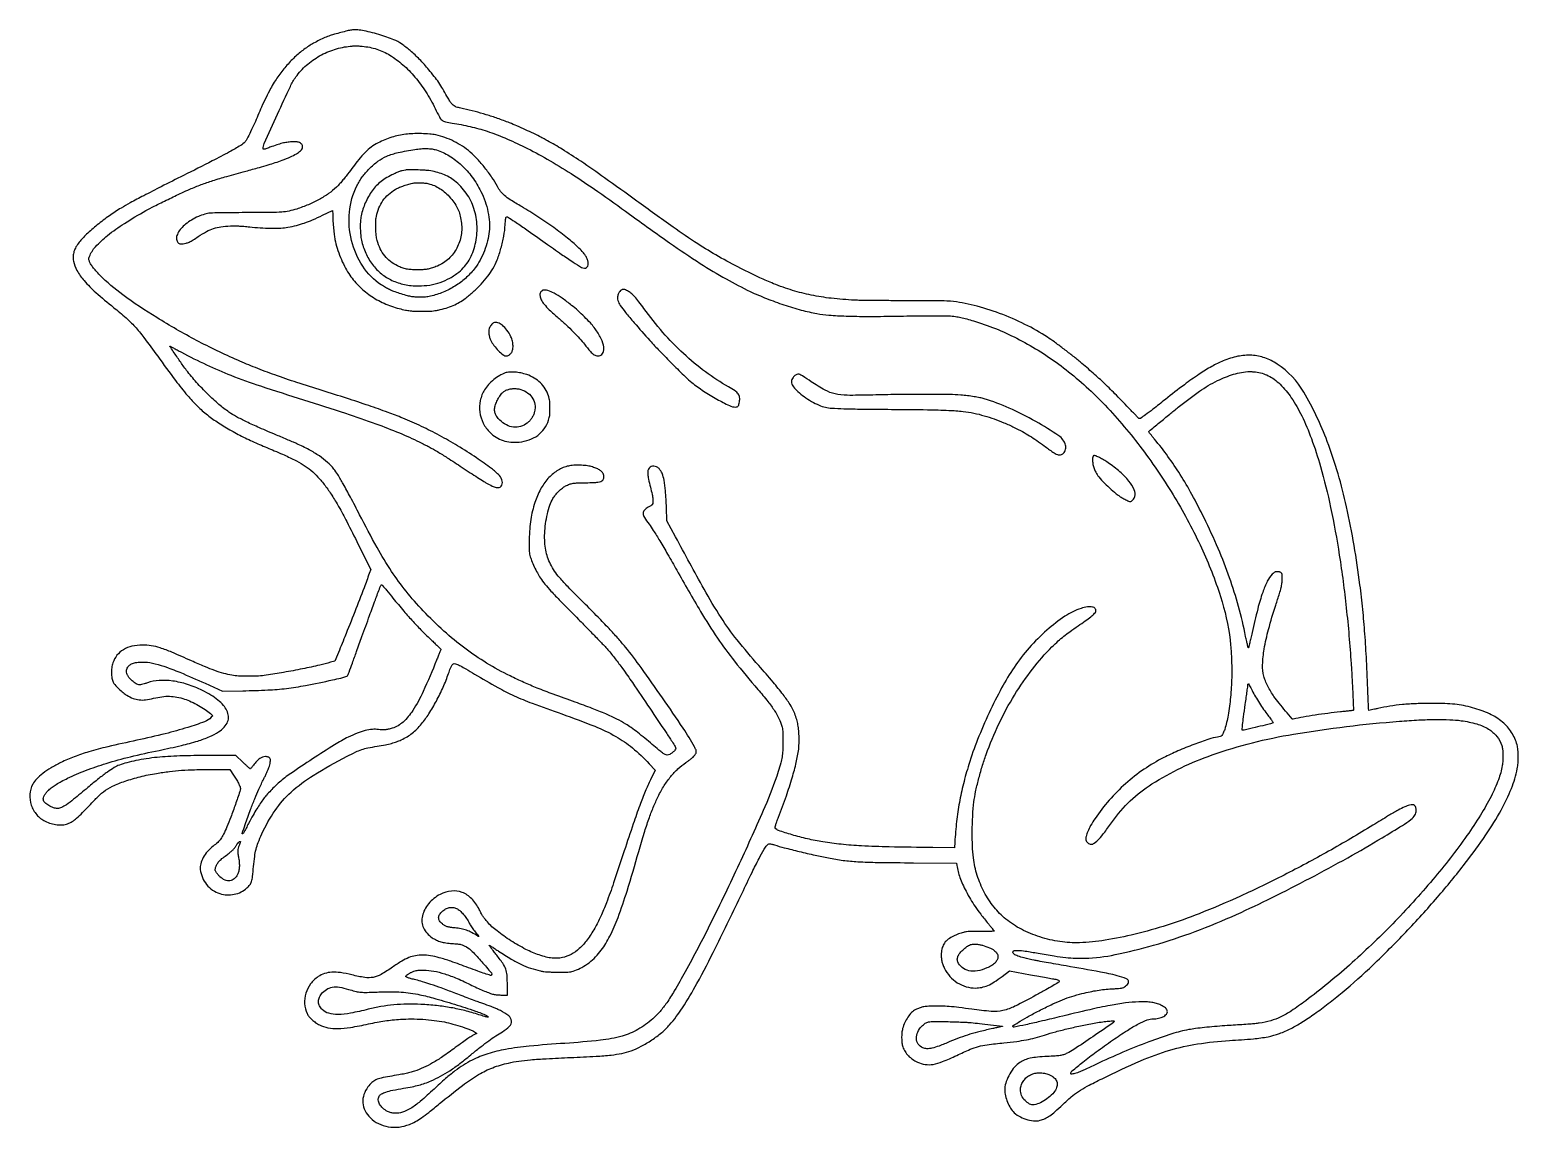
# Model space of a CAD drawing. Extents: x 225 to 3107, y 615 to 2741.
import ezdxf

# ---------------------------------------------------------------- set-up
doc = ezdxf.new("R2010")
doc.units = 0

msp = doc.modelspace()

# ---------------------------------------------------------------- linework, layer by layer
for points in [[(848, 2740.293357, 0.016689), (840.048339, 2738.636968, 0.004659), (827.724489, 2735.515582, 0.004779), (815.357532, 2732.133646, 0.014316), (807, 2729.501344, 0.017244), (796.685045, 2725.521435, 0.012983), (785.627611, 2720.467829, 0.013008), (774.878911, 2714.862867, 0.017637), (765.5, 2709.216, 0.031038), (747.086123, 2695.526768, 0.026884), (729.554612, 2679.027081, 0.025884), (713.248367, 2660.063545, 0.023824), (698.501448, 2639, 0.018887), (691.427851, 2626.79883, 0.007473), (682.599723, 2609.534148, 0.007519), (673.882181, 2591.145661, 0.011662), (666.973288, 2575, -0.009573), (660.368798, 2559.385712, -0.008369), (652.879793, 2543.313219, -0.0064), (645.793766, 2529.209237, -0.060613), (641.985746, 2523.636546, -0.078762), (633.552519, 2516.632766, -0.008971), (611.974902, 2504.337739, -0.007183), (578.629868, 2486.739343, -0.001741), (523, 2458.637466, 0.001401), (479.632791, 2436.767129, 0.002853), (445.709745, 2419.295958, 0.003494), (419.64349, 2405.44979, 0.010314), (402, 2395.443526, 0.020578), (379.261431, 2380.621115, 0.016138), (355.843286, 2362.777573, 0.016435), (335.085165, 2344.708628, 0.037406), (320.972237, 2329.46511, 0.037176), (314.655095, 2320.187862, 0.057269), (310.797366, 2311.289668, 0.062018), (309.246122, 2302.29554, 0.053978), (309.828594, 2292.748727, 0.089454), (316.424154, 2274.523023, 0.04697), (330.464233, 2254.8367, 0.033173), (353.166989, 2231.874403, 0.012768), (387.5, 2203.001489, -0.012804), (411.516538, 2182.801391, -0.027891), (428.614787, 2165.863933, -0.021939), (446.037745, 2144.774601, -0.005359), (472.815055, 2108.5, 0.004234), (507.401919, 2061.424714, 0.015242), (530.610568, 2032.286034, 0.02316), (549.6747, 2011.797034, 0.028648), (569.307191, 1994.653729, 0.020577), (590.722487, 1979.384942, 0.015478), (615.427736, 1964.330125, 0.014857), (642.237436, 1950.146305, 0.014594), (670, 1937.490244, -0.00059), (698.63649, 1925.392518, -0.002884), (714.78946, 1918.435928, -0.004879), (726.388989, 1913.225437, -0.005395), (737.5, 1907.95743, -0.027157), (754.856612, 1898.298355, -0.034336), (769.685291, 1887.46901, -0.033214), (783.26764, 1874.408327, -0.022992), (796.88179, 1858, -0.018826), (810.133011, 1838.998902, -0.014295), (823.251968, 1817.248493, -0.0099), (838.972988, 1788.081024, -0.003157), (861.230291, 1744.072854), (885.339806, 1695.645709), (882.532755, 1687.572854, -0.007871), (872.469729, 1660.03752, -0.001737), (854.305243, 1613.148949, -0.001896), (835.297034, 1565.121317, -0.004746), (820.9567, 1530.248943), (815.782297, 1517.997886), (807.641148, 1515.528806, -0.018721), (786.802888, 1510.051613, -0.005084), (753.463894, 1502.965729, -0.005291), (716.756849, 1495.956662, -0.006887), (683, 1490.359282, -0.026179), (668.233721, 1488.904549, -0.01149), (648.5805, 1488.454868, -0.011174), (629.348073, 1488.886669, -0.034936), (616.5, 1490.366031, -0.022438), (600.624757, 1494.072229, -0.017193), (583.645395, 1499.485013, -0.013756), (563.706059, 1507.230073, -0.00657), (538.5, 1518.219689, 0.004982), (500.25915, 1535.037129, 0.023107), (477.662032, 1543.495077, 0.038357), (460.47274, 1547.615495, 0.039669), (443.049495, 1549, 0.0561), (422.986373, 1546.741795, 0.080435), (406.43045, 1540.038909, 0.089201), (394.052084, 1529.113112, 0.08775), (386.169833, 1514.5, 0.045867), (383.994032, 1505.120545, 0.037231), (383.355748, 1494.813181, 0.038434), (384.233054, 1485.027305, 0.067445), (386.638189, 1477.277587, 0.077437), (389.980271, 1472.288003, 0.0148), (397.632975, 1464.464144, 0.016684), (406.119873, 1456.815507, 0.036293), (413.213908, 1451.669451, 0.046638), (425.160534, 1445.723551, 0.064208), (436.793903, 1442.872226, 0.058661), (449.551575, 1442.936883, 0.031802), (464.991418, 1445.839706, -0.028829), (481.092019, 1448.965914, -0.039604), (495.81184, 1449.775923, -0.040808), (510.12679, 1448.256237, -0.033579), (525, 1444.38761, -0.028657), (537.820834, 1439.283154, -0.019316), (551.832443, 1432.080451, -0.019473), (564.962277, 1423.98714, -0.034334), (575.021963, 1416.180123), (579.5, 1412.183777), (576.5, 1409.005081, -0.115121), (563.507617, 1400.398281, -0.014052), (530.946296, 1389.327296, -0.01432), (487.48686, 1377.252597, -0.007386), (432.5, 1364.517318, 0.004186), (376.071056, 1351.828068, 0.013898), (339.288986, 1342.147288, 0.020175), (311.352451, 1332.71876, 0.022702), (285.37056, 1321.388057, 0.020781), (266.420728, 1311.080267, 0.029022), (250.479095, 1300.226088, 0.033276), (238.240794, 1289.441813, 0.071966), (230.782909, 1279.38863, 0.109271), (225.246093, 1259.906492, 0.096512), (228.053988, 1238.952075, 0.095326), (238.585099, 1220.374774, 0.103479), (255, 1207.667024, 0.04061), (266.353004, 1203.245509, 0.044927), (277.894858, 1200.900854, 0.048215), (288.851929, 1200.744519, 0.066387), (298.460866, 1202.839538, 0.051975), (307.314357, 1207.128326, 0.040261), (315.942165, 1213.491158, 0.021476), (327.369579, 1224.327689, 0.003785), (347.777881, 1245.739104, -0.00651), (353.354486, 1251.526338, -0.006335), (359.130007, 1257.219777, -0.006266), (364.330705, 1262.094328, -0.02337), (367.777881, 1264.961341, -0.05365), (385.27131, 1275.443681, -0.024998), (409.833348, 1285.329907, -0.022736), (438.907643, 1293.917804, -0.018876), (470.5, 1300.453528, -0.010566), (495.536206, 1304.112528, -0.013316), (518.845371, 1306.389123, -0.0118), (544.367626, 1307.592911, -0.005999), (576.5, 1307.963549), (612.5, 1307.946877), (619.716853, 1297.223438, -0.012319), (625.018817, 1288.910291, -0.017671), (629.266864, 1281.275749, -0.017617), (632.25469, 1274.882696, -0.100742), (632.999211, 1271.231513, -0.082173), (631.984849, 1265.087824, -0.002428), (623.414905, 1240.267596, -0.005473), (614.445971, 1215.564274, -0.011467), (606.823679, 1196.598846, -0.012348), (600.309117, 1182.385779, -0.041352), (595.069171, 1173.587049, -0.050294), (589.026931, 1166.701941, -0.025421), (580.182851, 1159.265189, 0.049129), (569.204706, 1149.109135, 0.056303), (560.979237, 1137.430326, 0.062076), (556.19772, 1125.358541, 0.092016), (555.408157, 1114.036307, 0.071617), (559.436062, 1098.70277, 0.070934), (567.634037, 1085.072952, 0.071365), (579.262284, 1074.34445, 0.073979), (593.301622, 1067.475937, 0.065291), (606.989614, 1065.028785, 0.063777), (620.959485, 1066.160949, 0.063694), (634.20945, 1070.780448, 0.064808), (645.784743, 1078.566276, 0.055023), (651.312641, 1084.62873, 0.082662), (654.511749, 1091.014516, 0.045772), (656.521418, 1100.536779, 0.007106), (658.490552, 1119.716996, -0.010926), (660.676758, 1139.521077, -0.029147), (663.360817, 1153.471673, -0.031141), (667.53805, 1166.484665, -0.014063), (674.535553, 1182.989214, -0.042498), (700.236854, 1228.501198, -0.058069), (731.08009, 1264.022652, -0.046994), (774.186347, 1296.510682, -0.018051), (839.5, 1333.546089, -0.009482), (856.258922, 1341.865361, -0.030013), (867.880093, 1346.531278, -0.03036), (879.905716, 1349.74441, -0.009879), (898, 1353.048838, 0.007659), (913.812197, 1355.864004, 0.01702), (925.734955, 1358.599671, 0.021374), (935.538945, 1361.657379, 0.024336), (944.620443, 1365.430011, 0.025353), (955.837604, 1371.457639, 0.031452), (965.570924, 1378.212195, 0.030387), (974.639605, 1386.332806, 0.02127), (983.863387, 1396.491331, 0.031726), (998.063821, 1415.91676, 0.019025), (1012.511684, 1440.588384, 0.018463), (1025.696515, 1467.55173, 0.021627), (1036.114416, 1494.046703, -0.007352), (1039.7411, 1504.103964, -0.039784), (1042.213208, 1509.350692, -0.084798), (1044.448531, 1512.06439, -0.180051), (1046.962487, 1513, -0.098884), (1051.429654, 1512.107813, -0.018939), (1058.976618, 1508.627161, -0.013619), (1069.865333, 1502.717626, -0.003777), (1086.617527, 1492.856533, 0.007062), (1131.241851, 1466.98187, 0.020443), (1163.063301, 1450.79943, 0.018251), (1197.997366, 1436.313774, 0.004727), (1255.287146, 1415.587821, -0.010651), (1319.230837, 1391.594328, -0.034325), (1360.130639, 1371.893171, -0.044436), (1392.023386, 1349.776379, -0.029223), (1424.619203, 1319.191826), (1436.289266, 1306.883653), (1427.233336, 1288.191826, 0.014832), (1416.999255, 1265.366708, 0.009622), (1406.469108, 1238.424826, 0.006778), (1393.821164, 1202.645767, 0.002325), (1376.448945, 1150.5, -0.002481), (1355.690085, 1088.253425, -0.009553), (1341.860918, 1049.888115, -0.015163), (1330.566003, 1022.826157, -0.02376), (1319.074045, 1000.382389, -0.029152), (1304.351974, 977.863926, -0.049045), (1289.216177, 961.131037, -0.058507), (1273.35511, 949.793797, -0.073873), (1256.471311, 943.511439, -0.0403), (1246.501823, 942.226448, -0.040343), (1236.458982, 942.55811, -0.034175), (1225.241409, 944.6223, -0.017838), (1211.599535, 948.633441, -0.038928), (1185.802479, 959.523832, -0.022808), (1156.740549, 976.275031, -0.02285), (1129.924484, 995.184725, -0.047855), (1111.362687, 1012.668877, -0.008676), (1106.175228, 1018.799009, -0.025997), (1102.92975, 1023.222679, -0.022855), (1099.946066, 1028.253938, -0.005532), (1095.490832, 1036.842801, 0.073), (1080.867759, 1057.623729, 0.111281), (1062.614013, 1069.85131, 0.119619), (1041.882509, 1072.571342, 0.093287), (1020.065225, 1065.973123, 0.047366), (1007.696948, 1057.96875, 0.052142), (997.488701, 1048.005884, 0.054485), (989.931198, 1036.583404, 0.061736), (985.399798, 1024.258932, 0.081193), (984.609497, 1012.47884, 0.082806), (987.627608, 1001.146185, 0.077878), (994.382937, 990.856841, 0.061299), (1004.490603, 982.134658, 0.034898), (1012.738963, 977.414833, 0.042143), (1021.069582, 974.224524, 0.036451), (1030.751944, 972.174708, 0.018053), (1043.257009, 970.9244, -0.008967), (1053.518907, 970.086362, -0.033005), (1059.937551, 969.014897, -0.045082), (1065.075521, 967.303701, -0.029632), (1070.634793, 964.473874, -0.068399), (1081.916966, 955.596404, -0.011798), (1100.379905, 935.535452, -0.005257), (1119.045053, 913.812553, -0.389221), (1118.860498, 909.527165, -0.278704), (1117.228031, 909.124582, -0.003422), (1106.484216, 912.550388, -0.007845), (1092.818173, 917.249776, -0.003257), (1074.5, 924.007339, 0.005079), (1040.386122, 936.450953, 0.017893), (1018.108565, 943.435824, 0.027406), (1001.259711, 947.084338, 0.03902), (986, 948.314679, 0.042481), (971.879373, 947.147654, 0.053135), (959.226887, 943.597685, 0.041938), (945.480692, 936.726442, 0.01588), (927.5, 924.968553, -0.022006), (905.469672, 910.944722, -0.083887), (890.249169, 905.29397, -0.084836), (874.10586, 904.989833, -0.022812), (848.871511, 910.001268, 0.021866), (826.731583, 914.4417, 0.051318), (809.904509, 915.311853, 0.066388), (796.112495, 912.752775, 0.067624), (783.56675, 906.675685, 0.08736), (768.828424, 892.656229, 0.086452), (759.699168, 874.397299, 0.087809), (757.36676, 854.379739, 0.094016), (762.173486, 835.288919, 0.06263), (765.859589, 829.399466, 0.0344), (771.685602, 823.184444, 0.033204), (778.69164, 817.489465, 0.039689), (786, 813.14017, 0.067745), (802.521878, 807.62466, 0.051887), (821.518011, 806.039902, 0.036314), (846.117391, 808.335364, 0.012722), (881, 815.083116, -0.007239), (897.875371, 818.539882, -0.010821), (912.721689, 821.026149, -0.011265), (927.201675, 822.797945, -0.008893), (942.936475, 824.082233, -0.016848), (964.152224, 824.718052, -0.014312), (986.554117, 823.992954, -0.014539), (1008.409094, 822.019445, -0.019777), (1027.956461, 818.891346, -0.018375), (1044.579982, 814.911714, -0.012626), (1063.11634, 809.239182, -0.011115), (1079.843744, 803.238141, -0.060848), (1088.309017, 798.742102), (1091.118035, 796.779763), (1086.309017, 794.537554, 0.031092), (1080.977998, 791.635925, 0.009267), (1073.21973, 786.562406, 0.007162), (1062.91307, 779.3281, 0.002864), (1049, 769.139976, -0.009324), (1024.833297, 751.918581, -0.019396), (1005.25312, 739.596305, -0.023785), (987.702582, 730.5627, -0.026569), (970, 723.601301, -0.01561), (961.209138, 720.974896, -0.012718), (951.651246, 718.699926, -0.009298), (939.501177, 716.367724, -0.003351), (922.141926, 713.48884, 0.015955), (905.407592, 710.278281, 0.056967), (895.129655, 706.697206, 0.075426), (887.489144, 701.474016, 0.043837), (880.038934, 693.198505, 0.081885), (872.154867, 678.126098, 0.100228), (870.274813, 662.368003, 0.099028), (874.675441, 646.974843, 0.078144), (884.931278, 632.962903, 0.083773), (900.399896, 622.016817, 0.071348), (919.483092, 615.983405, 0.068673), (940.191658, 615.431718, 0.067619), (960.391728, 620.493528, 0.030578), (971.909631, 625.939843, 0.02493), (983.52051, 633.101503, 0.017021), (997.845086, 643.690691, 0.005185), (1018.802797, 660.672466, -0.009201), (1063.260334, 696.108157, -0.030195), (1094.364871, 717.123128, -0.042164), (1121.642731, 730.284017, -0.036816), (1152, 739.397679, -0.019162), (1171.989912, 743.029737, -0.013413), (1194.737461, 745.647871, -0.00893), (1225.375705, 747.79325, -0.002619), (1272.5, 750.000895, 0.003304), (1321.817403, 752.379023, 0.014178), (1351.127999, 754.821716, 0.023489), (1371.791095, 758.123882, 0.033456), (1389.688407, 763.121949, 0.037035), (1409.230655, 771.691211, 0.02634), (1429.752873, 783.991498, 0.026362), (1448.842006, 798.36298, 0.037423), (1464.048865, 813.192975, 0.038371), (1488.996725, 846.254618, 0.016697), (1517.132577, 893.584817, 0.011121), (1552.979223, 962.321662, 0.003335), (1604.526089, 1068.545115, -0.002099), (1623.861768, 1108.642587, -0.006573), (1637.3259, 1135.369021, -0.007422), (1647.211208, 1153.696181, -0.062401), (1652.766826, 1161.25, -0.077949), (1655.19851, 1163.123387, -0.113653), (1657.792401, 1163.853897, -0.071581), (1661.287675, 1163.521774, -0.016541), (1667, 1161.936326, 0.012675), (1686.098272, 1156.476287, 0.003857), (1715.284451, 1149.166658, 0.004014), (1746.085552, 1141.965879, 0.00699), (1771.758815, 1136.556847, 0.016837), (1800.193632, 1131.968056, 0.017505), (1828.506256, 1129.375239, 0.010436), (1867.148403, 1128.004955, 0.002081), (1936.206537, 1127.285804), (2019.913073, 1126.762475), (2020.544046, 1122.131238, 0.025966), (2022.796487, 1110.248257, 0.024861), (2026.293354, 1098.485503, 0.022304), (2031.317725, 1086.024715, 0.014238), (2038.20259, 1072, 0.01294), (2046.923658, 1056.434434, 0.016002), (2055.872351, 1042.42951, 0.014022), (2066.620217, 1027.645818, 0.006976), (2081.014543, 1009.5, -0.001114), (2085.131349, 1004.433411, -0.001652), (2088.713999, 999.974025, -0.000721), (2091.757011, 996.149289, -0.033383), (2092.324628, 995.326468, -0.556222), (2092.008791, 994.716948, -0.009203), (2087.404156, 994.444517, -0.009795), (2080.227417, 994.293066, -0.002095), (2067.761757, 994.326468, 0.002331), (2052.727754, 994.359662, 0.014325), (2044.986027, 994.118805, 0.024947), (2039.272367, 993.489877, 0.018539), (2033.045546, 992.249722, 0.017977), (2028.703553, 991.049836, 0.010502), (2023.589423, 989.317699, 0.010447), (2018.478181, 987.344251, 0.015853), (2014.13088, 985.39732, 0.045308), (2003.581497, 979.025991, 0.080057), (1996.466036, 971.79215, 0.084004), (1992.196109, 962.947334, 0.054626), (1990.238275, 951.743639, 0.030647), (1990.218727, 944.175946, 0.038167), (1991.164957, 937.208897, 0.036356), (1993.209926, 930.202059, 0.024119), (1996.510661, 922.5, 0.070309), (2006.933798, 907.049703, 0.068687), (2021.304528, 894.951261, 0.06912), (2038.326653, 887.255858, 0.072788), (2056.5, 884.671748, 0.050892), (2068.574231, 885.95362, 0.050094), (2080.208178, 889.64914, 0.040528), (2092.810131, 896.349601, 0.018891), (2108.014656, 906.919271), (2122.529312, 917.845029), (2163.014656, 910.440433, 0.000048), (2178.972503, 907.52341, 0.000065), (2193.423803, 904.885175, 0.000044), (2205.551959, 902.673802, 0.000701), (2209.683398, 901.926861, -0.021078), (2214.083908, 900.944624, -0.056481), (2217.067615, 899.771533, -0.110378), (2218.558987, 898.496619, -0.308569), (2218.617827, 897.190648, -0.117942), (2216.641299, 895.225848, -0.003295), (2206.255369, 888.985631, -0.00561), (2192.477888, 881.038119, -0.002263), (2173.5, 870.485448, -0.010809), (2132.706682, 849.178813, -0.061381), (2109.630093, 841.090787, -0.071644), (2086.843129, 839.459747, -0.017722), (2049.500149, 843.471869, 0.004451), (2024.437108, 846.839525, 0.010343), (2005.580398, 848.807348, 0.013212), (1989.891377, 849.700596, 0.015522), (1975, 849.6918, 0.010954), (1962.922357, 849.044552, 0.031094), (1954.572741, 847.888215, 0.040159), (1947.71701, 845.916391, 0.03195), (1940.697369, 842.746083, 0.071816), (1932.820449, 836.985061, 0.048116), (1925.620585, 828.433174, 0.04443), (1919.631206, 817.845605, 0.040087), (1915.362391, 806, 0.043069), (1913.859913, 797.727655, 0.026803), (1913.465462, 787.868879, 0.026959), (1914.11633, 778.242573, 0.052507), (1915.842022, 770.748645, 0.055633), (1920.166703, 761.619385, 0.052068), (1926.480245, 753.443914, 0.050508), (1934.546874, 746.535176, 0.046402), (1944.059573, 741.157028, 0.067745), (1959.271159, 736.674909, 0.07987), (1974.265924, 736.796998, 0.053937), (1992.681968, 741.999313, 0.015184), (2020.059411, 754.010874, -0.00809), (2046.36622, 766.000554, -0.037421), (2062.136492, 771.519696, -0.034248), (2079.15704, 774.852658, -0.006053), (2111.5, 778.516431, 0.006844), (2136.307532, 781.366319, 0.015286), (2155.054004, 784.365382, 0.017588), (2171.87998, 788.205435, 0.012684), (2190.358849, 793.617651, -0.011647), (2211.772903, 799.937778, -0.007832), (2236.498131, 806.19943, -0.007479), (2262.918367, 812.035811, -0.00748), (2289.5, 817.079025, -0.00794), (2302.898978, 819.195411, -0.0127), (2314.405994, 820.52898, -0.006232), (2323.945505, 821.269911, -0.433397), (2325, 820.281874, -0.247503), (2323.587211, 817.602629, -0.00052), (2283.700333, 790.358693, -0.002353), (2247.059954, 765.639755, -0.037386), (2234, 758.264839, -0.032324), (2227.077215, 755.542298, -0.037169), (2220.174633, 753.884081, -0.023979), (2210.984601, 752.836404, -0.005608), (2195.5, 751.994044, 0.011675), (2176.273062, 750.713982, 0.030854), (2162.645265, 748.633202, 0.041561), (2152.008241, 745.386089, 0.046878), (2142.5, 740.519784, 0.074764), (2132.230077, 731.585185, 0.045226), (2122.908642, 718.394242, 0.045044), (2116.057545, 703.641512, 0.070749), (2113.237794, 689.974993, 0.064216), (2113.957844, 679.089135, 0.037703), (2117.440493, 666.489537, 0.037608), (2122.803175, 654.488292, 0.061342), (2129.255126, 645.41123, 0.075469), (2139.957381, 636.762432, 0.053734), (2154.046287, 630.442635, 0.054522), (2168.869789, 627.354945, 0.087093), (2181.734651, 628.351676, 0.046902), (2191.228597, 631.761449, 0.042631), (2200.24856, 636.970939, 0.030023), (2210.651741, 645.195773, 0.009801), (2224.991868, 658.517979, -0.015055), (2241.669271, 673.688211, -0.031243), (2255.717145, 684.268843, -0.024801), (2272.897486, 694.41554, -0.00645), (2301.5, 708.980135, -0.01212), (2376.146705, 743.562849, -0.029653), (2432.996034, 764.335122, -0.034672), (2486.324745, 776.356614, -0.023252), (2548.5, 782.965951, 0.007009), (2594.539469, 786.352476, 0.026651), (2623.073674, 790.394841, 0.038869), (2645.104395, 796.532799, 0.031836), (2667.5, 806.348435, 0.022063), (2688.440144, 818.361284, 0.012047), (2713.06823, 834.817315, 0.011128), (2739.61049, 854.390047, 0.009721), (2766.5, 876.00573, 0.016417), (2826.460055, 929.596945, 0.011926), (2889.705981, 992.925526, 0.011784), (2950.908601, 1060.314409, 0.014415), (3004.749207, 1126.226706, 0.013665), (3044.931612, 1181.479782, 0.024538), (3074.347352, 1229.202489, 0.029891), (3094.386307, 1271.378339, 0.048132), (3105.662689, 1309.5, 0.031223), (3107.088229, 1320.490825, 0.019182), (3107.45644, 1333.545431, 0.019198), (3106.843865, 1346.152164, 0.043242), (3105.194571, 1355.569508, 0.077162), (3094.527939, 1379.856837, 0.076747), (3076.984063, 1399.817959, 0.066643), (3051.968433, 1415.622924, 0.040681), (3019.091356, 1427.589341, 0.018782), (3001.625145, 1431.682499, 0.021647), (2984.707152, 1434.228104, 0.018179), (2965.367068, 1435.578406, 0.008338), (2940.087716, 1436, 0.010019), (2910.16362, 1435.400341, 0.013665), (2883.24784, 1433.58342, 0.01493), (2858.593038, 1430.495749, 0.017609), (2835.5, 1426.062647, -0.002902), (2828.949862, 1424.604298, -0.004697), (2823.360293, 1423.448675, -0.001047), (2818.468834, 1422.495834, -0.247802), (2818.045678, 1422.624659, -0.187166), (2817.850556, 1423.062292, -0.000226), (2817.364549, 1432.992808, -0.001957), (2816.867843, 1444.13818, -0.001198), (2816.364925, 1457.287655, 0.003539), (2813.7187, 1518.919584, 0.005908), (2810.512202, 1570.73697, 0.006594), (2806.391219, 1618.091519, 0.00635), (2800.978096, 1665.922105, 0.022676), (2774.931503, 1816.990057, 0.035651), (2737.624744, 1943.224979, 0.042572), (2692.164265, 2038.864158, 0.114211), (2640.760615, 2093.355306, 0.063947), (2616.91509, 2105.151409, 0.068416), (2591.405519, 2110.191145, 0.065004), (2564.385403, 2108.258808, 0.049852), (2536.085901, 2099.478658, 0.028392), (2513.96386, 2088.594484, 0.01868), (2489.789945, 2073.7282, 0.01443), (2461.038852, 2053.307852, 0.00645), (2424.355496, 2024.877294, -0.002193), (2399.957685, 2005.633712, -0.010146), (2385.578198, 1994.856756, -0.009071), (2375.847043, 1988.131571, -0.276215), (2373.006923, 1987.996295, -0.071974), (2371.815031, 1988.87466, -0.002086), (2367.351672, 1993.316384, -0.004166), (2362.15237, 1998.621511, -0.002853), (2356.334872, 2004.726534, 0.004738), (2329.215636, 2032.97211, 0.008713), (2306.53016, 2055.361861, 0.009472), (2284.418504, 2075.652078, 0.007008), (2259.235734, 2097.275855, 0.006583), (2243.278366, 2110.241497, 0.005344), (2225.844104, 2123.729746, 0.005466), (2209.227462, 2136.02051, 0.011483), (2196, 2145.127454, 0.030224), (2152.120324, 2170.22582, 0.025852), (2103.217443, 2191.33188, 0.026372), (2053.693238, 2206.815352, 0.03675), (2008, 2214.98, 0.021931), (2001.272352, 2215.38074, 0.001035), (1978.583234, 2215.688686, 0.001672), (1951.262816, 2215.911599, 0.001118), (1920, 2215.992233, -0.00115), (1888.514865, 2216.075417, -0.001372), (1858.83125, 2216.303532, -0.001182), (1833.803143, 2216.623723, -0.008957), (1822, 2217.014214, -0.015088), (1777.29413, 2220.65051, -0.022531), (1738.568023, 2226.756658, -0.023949), (1702.382002, 2235.970658, -0.020754), (1665.437149, 2248.98624, -0.007057), (1652.183265, 2254.501617, -0.006964), (1639.030881, 2260.412659, -0.00539), (1623.411946, 2267.901388, -0.002106), (1602, 2278.565354, -0.012799), (1558.878359, 2301.670429, -0.01436), (1518.649525, 2326.124963, -0.01048), (1470.770258, 2358.591674, -0.003295), (1400.5, 2409.122126, 0.002555), (1338.190211, 2454.068332, 0.006414), (1292.172735, 2486.023215, 0.00866), (1256.419781, 2509.285032, 0.017792), (1227.5, 2525.994086, -0.000194), (1223.268167, 2528.244352, -0.000167), (1218.821875, 2530.612773, -0.000168), (1214.789295, 2532.764288, -0.000486), (1212, 2534.257162, 0.012272), (1200.950732, 2539.839985, 0.004621), (1185.22912, 2547.127799, 0.004676), (1168.589486, 2554.468463, 0.007449), (1154.211592, 2560.399156, 0.009191), (1131.150254, 2569.025457, 0.010997), (1109.119484, 2576.266876, 0.011309), (1087.345169, 2582.36256, 0.010913), (1065.058263, 2587.546092, -0.007739), (1060.023584, 2588.683431, -0.00851), (1055.184171, 2589.943228, -0.00803), (1051.089667, 2591.155036, -0.042009), (1048.915709, 2592.043002, -0.065047), (1045.078192, 2594.677719, -0.04222), (1041.385873, 2598.602876, -0.031631), (1037.494985, 2604.203104, -0.013618), (1033, 2612.113552, 0.011715), (1025.118974, 2626.106574, 0.015218), (1017.218268, 2638.520284, 0.014999), (1008.482667, 2650.571666, 0.010865), (998.070329, 2663.475558, 0.01764), (979.977576, 2683.452396, 0.022974), (961.986933, 2700.334912, 0.025743), (945.06252, 2713.367797, 0.051939), (930.312246, 2721.444323, 0.016389), (916.615213, 2726.66888, 0.011408), (900.846304, 2731.699444, 0.011249), (884.526071, 2736.102162, 0.013919), (869.139532, 2739.432601, 0.016835), (863.274932, 2740.328903, 0.019327), (857.627281, 2740.777952, 0.020866), (852.446136, 2740.77261, 0.032321)], [(868.923136, 2708.923154, -0.026352), (883.398842, 2706.793236, -0.028678), (897.158434, 2703.189979, -0.029107), (910.228079, 2698.09577, -0.028952), (922.64188, 2691.510289, -0.044717), (947.592513, 2673.126266, -0.036001), (970.902244, 2649.300027, -0.033754), (991.972155, 2620.702792, -0.02892), (1010.222942, 2588.050188, 0.010312), (1018.497591, 2571.859865, 0.092824), (1023.472397, 2565.685476, 0.119819), (1029.882425, 2562.437782, 0.021659), (1043.101986, 2559.934488, -0.020908), (1077.902344, 2553.398682, -0.02297), (1110.942126, 2544.134051, -0.021231), (1145.13127, 2531.195895, -0.0138), (1183.5, 2513.51427, -0.015451), (1227.116536, 2490.231489, -0.011804), (1273.383321, 2462.192989, -0.010026), (1325.341889, 2427.517219, -0.005793), (1386.5, 2383.843935, 0.004608), (1464.197902, 2328.080901, 0.010761), (1523.597505, 2288.157686, 0.013966), (1573.424039, 2258.13341, 0.018588), (1620.383811, 2233.851977, 0.016093), (1651.835177, 2220.262421, 0.013912), (1685.64971, 2208.001576, 0.014208), (1719.122503, 2197.954091, 0.020028), (1749.5, 2191.06065, 0.027366), (1772.703518, 2188.065384, 0.009913), (1805.88092, 2186.277609, 0.008365), (1847.520193, 2185.558058, 0.004716), (1898.046888, 2186.006847, -0.001329), (1948.599336, 2186.798347, -0.004348), (1982.032306, 2186.942186, -0.005635), (2005.070766, 2186.581299, -0.030651), (2017.5, 2185.482, -0.016579), (2027.808166, 2183.577976, -0.011269), (2039.402229, 2180.761054, -0.009695), (2052.644275, 2176.949357, -0.006064), (2068, 2172.000205, -0.045208), (2152.013742, 2135.057906, -0.039853), (2231.873502, 2082.245474, -0.037035), (2307.585197, 2013.392661, -0.029014), (2379.199561, 1928.5, -0.025008), (2442.776847, 1834.106431, -0.027784), (2494.212531, 1737.016581, -0.029926), (2530.802143, 1643.179875, -0.047035), (2549.499381, 1558.759631, -0.009151), (2550.164206, 1552.49086, -0.003054), (2550.912842, 1543.297113, -0.003038), (2551.617947, 1533.104063, -0.003461), (2552.166121, 1523.336924, -0.01867), (2552.60652, 1486.036782, -0.017441), (2550.302701, 1447.94628, -0.018251), (2545.672782, 1413.017692, -0.035444), (2539.010123, 1385.690133, -0.021128), (2536.240114, 1378.154351, -0.085927), (2533.630623, 1374.046505, -0.118798), (2530.261286, 1371.756512, -0.059312), (2525.225841, 1370.51374, 0.049751), (2508.37363, 1366.693813, 0.010146), (2479.532446, 1356.406593, 0.011188), (2448.35862, 1343.763895, 0.01525), (2420.895625, 1330.896574, 0.033345), (2382.889754, 1308.355844, 0.030944), (2347.205568, 1280.440282, 0.030909), (2315.200438, 1248.299178, 0.033078), (2288.177405, 1213.143985, 0.015434), (2279.5093, 1199.267359, 0.031374), (2273.747119, 1187.774898, 0.040361), (2270.638575, 1178.436814, 0.106934), (2270.445317, 1171.439794, 0.099082), (2271.635501, 1168.485419, 0.065234), (2274.033796, 1165.699502, 0.066446), (2277.004224, 1163.680169, 0.116612), (2279.880945, 1163, 0.165496), (2286.558329, 1165.2724, 0.039183), (2295.416534, 1173.269658, 0.027622), (2306.659799, 1186.540513, 0.009376), (2321.542452, 1207, -0.100101), (2398.232178, 1280.053207, -0.05635), (2514.501619, 1336.074508, -0.043094), (2672.429641, 1376.448174, -0.021476), (2877.5, 1401.426162, -0.006775), (2915.134106, 1403.864852, -0.010558), (2947.611955, 1404.840903, -0.012297), (2975.035362, 1404.411253, -0.02343), (2997, 1402.493047, -0.036313), (3027.182285, 1396.168525, -0.068156), (3049.947202, 1386.131708, -0.084519), (3065.88264, 1372.155488, -0.092948), (3075.661593, 1354.118516, -0.05422), (3077.123542, 1347.019936, -0.0177), (3077.758972, 1336.331476, -0.018135), (3077.620175, 1325.032119, -0.03008), (3076.586558, 1315.559981, -0.049021), (3069.113486, 1288.217383, -0.025627), (3054.834248, 1255.895831, -0.02214), (3034.462123, 1219.604797, -0.01491), (3008.195669, 1180, -0.021765), (2942.123144, 1094.681637, -0.0177), (2864.33461, 1009.123482, -0.017651), (2780.406937, 928.99659, -0.021214), (2695.868691, 860, -0.012761), (2668.21925, 840.403423, -0.035298), (2647.535407, 828.547254, -0.044399), (2628.297958, 821.280308, -0.032727), (2606, 816.597362, -0.01002), (2597.5906, 815.57024, -0.006142), (2587.642822, 814.680404, -0.002933), (2572.052283, 813.570621, -0.000401), (2539.5, 811.471501, 0.00496), (2519.189988, 809.975752, 0.005748), (2499.890041, 808.138075, 0.006229), (2482.801703, 806.096912, 0.01259), (2469.413244, 803.984061, 0.032061), (2436.704822, 795.778416, 0.012184), (2392.245252, 780.337701, 0.011362), (2341.836525, 760.124648, 0.009728), (2289.692768, 736.617427, -0.00224), (2278.362649, 731.304054, -0.002674), (2267.634431, 726.40098, -0.002307), (2258.550063, 722.358092, -0.01746), (2254.190403, 720.620881, -0.018611), (2249.009065, 718.977953, -0.036855), (2244.782035, 718.137965, -0.050595), (2241.851124, 718.075287, -0.391052), (2241, 718.997119, -0.223058), (2243.350501, 724.003787, -0.005077), (2264.334381, 741.069436, -0.010178), (2290.3789, 760.962195, -0.006097), (2322.079735, 783.580565, -0.008872), (2350.585688, 802.658172, -0.02226), (2372.196811, 815.248949, -0.02992), (2388.879455, 822.762997, -0.091094), (2401.056114, 825, 0.029365), (2405.746591, 825.275712, 0.020607), (2410.971652, 826.111618, 0.020842), (2415.873898, 827.319196, 0.044644), (2419.5, 828.735775, 0.098569), (2426.212504, 833.925633, 0.226153), (2427.883779, 839.933786, 0.179586), (2424.285885, 846.089953, 0.063511), (2415.492646, 851.598748, 0.036563), (2406.769546, 854.879334, 0.036483), (2397.655245, 856.857159, 0.029516), (2386.790199, 857.747255, 0.013351), (2372.5, 857.690461, 0.024206), (2347.138555, 855.680776, 0.014767), (2317.461076, 850.982457, 0.009974), (2277.775979, 842.669472, 0.003102), (2218.5, 828.625301, -0.002085), (2181.37267, 819.749039, -0.004957), (2153.671905, 813.537517, -0.001448), (2131.3927, 808.840606, -0.255588), (2129.1606, 809.52028, -0.474021), (2129.417423, 811.834101, -0.006391), (2143.198905, 820.516183, -0.012341), (2160.680327, 830.635064, -0.006983), (2182.321305, 842.068973, -0.007688), (2206.22633, 853.815292, -0.016191), (2225.197263, 862.037388, -0.018546), (2242.92333, 868.297796, -0.014238), (2262.694659, 873.853614, -0.009069), (2278.380974, 877.482263, -0.013), (2292.412957, 880.081921, -0.013614), (2306.0449, 881.863614, -0.011604), (2320.5, 883.015635, 0.004819), (2327.300515, 883.464847, 0.005823), (2333.674627, 884.022363, 0.004997), (2339.023382, 884.607058, 0.039081), (2341.477454, 885.096859, 0.077278), (2345.27304, 886.834708, 0.047074), (2349.123044, 889.933444, 0.047491), (2352.095762, 893.433517, 0.153487), (2353, 896.309773, 0.306981), (2348.701321, 902.651509, 0.03194), (2330.680386, 908.534447, 0.017694), (2298.256012, 915.659305, 0.002595), (2232, 927.423428, -0.000689), (2212.159174, 930.8683, -0.000825), (2193.480384, 934.169698, -0.000708), (2177.743745, 937.000848, -0.005439), (2170.380032, 938.419317, -0.008794), (2150.649593, 942.805856, -0.031882), (2138.374302, 946.604329, -0.052383), (2131.126877, 950.272169, -0.254708), (2129, 954.176426, -0.358593), (2131.35207, 957.034292, -0.059441), (2139.005421, 957.60796, -0.028125), (2152.728089, 956.228853, -0.005313), (2177.56254, 952.041876, 0.004846), (2208.990583, 946.713005, 0.012926), (2231.527373, 943.711164, 0.017078), (2250.120142, 942.362416, 0.017922), (2268.464008, 942.317968, 0.042255), (2327.029883, 949.253699, 0.019841), (2401.127358, 967.544946, 0.018596), (2481.961232, 994.232013, 0.017671), (2562, 1027.263881, 0.008103), (2630.711746, 1059.859877, 0.00633), (2704.280118, 1097.398154, 0.006309), (2777.207905, 1136.963822, 0.007827), (2844, 1175.683571, 0.003254), (2883.254325, 1199.617192, 0.029724), (2899.609758, 1211.132868, 0.077507), (2907.35734, 1219.563617, 0.148193), (2910, 1228.284058, 0.066803), (2909.193853, 1234.290933, 0.154711), (2906.751393, 1238.069801, 0.163267), (2902.682753, 1239.630705, 0.076569), (2897.012359, 1239.003328, 0.043604), (2887.564651, 1235.552653, 0.016174), (2874.930924, 1229.140166, 0.009809), (2856.523361, 1218.560387, 0.002274), (2826, 1200.02173, -0.0096), (2740.141996, 1149.582008, -0.010149), (2653.97097, 1103.434926, -0.010561), (2569.682805, 1062.693368, -0.013079), (2489.5, 1028.511477, -0.016757), (2427.462323, 1006.335592, -0.017929), (2365.451291, 988.910332, -0.019151), (2307.511435, 977.178235, -0.031944), (2258, 972.329433, -0.045758), (2219.990308, 974.524899, -0.040356), (2181.322044, 983.571331, -0.041066), (2145.35061, 998.465775, -0.052654), (2115.395134, 1018.085949, -0.053627), (2092.372955, 1041.424819, -0.045809), (2073.433048, 1070.342019, -0.045039), (2059.791243, 1102.762357, -0.047633), (2052.491684, 1136.5, -0.020276), (2050.6365, 1160.440342, -0.011628), (2050.244429, 1189.40325, -0.011523), (2051.215648, 1219.034404, -0.016633), (2053.547675, 1245.1458, -0.020786), (2056.779445, 1264.686546, -0.011305), (2062.281513, 1288.390654, -0.010915), (2069.263833, 1313.375208, -0.012383), (2077.066747, 1336.991903, -0.02529), (2101.772095, 1396.343492, -0.026167), (2132.095401, 1452.203993, -0.027149), (2166.802246, 1502.508877, -0.033348), (2204.628527, 1545.213708, -0.008839), (2216.860191, 1556.87557, -0.015998), (2227.332445, 1565.911164, -0.014589), (2238.992147, 1574.788117, -0.006072), (2255.213971, 1586.111268, 0.007005), (2269.130536, 1595.863949, 0.014523), (2279.655752, 1603.937156, 0.014006), (2287.219727, 1610.456637, 0.131776), (2289.512014, 1614.037851, 0.256245), (2288.46264, 1619.368718, 0.168152), (2282.972105, 1622.671491, 0.088983), (2273.15633, 1622.974543, 0.044126), (2261, 1620.06621, 0.066621), (2229.712521, 1604.717667, 0.033413), (2194.751642, 1577.812338, 0.031445), (2160.498484, 1543.546216, 0.032161), (2131.089891, 1505.5, 0.024394), (2107.168386, 1466.038349, 0.015054), (2082.772404, 1417.541592, 0.014793), (2060.633235, 1366.096567, 0.018982), (2043.505897, 1317.5, 0.014087), (2033.037952, 1280.072033, 0.01656), (2025.310972, 1244.070928, 0.016339), (2019.906576, 1207.22348, 0.013061), (2016.425825, 1167.239358), (2015.741314, 1155.978717), (1974.120657, 1156.536996, -0.002063), (1889.347017, 1158.0239, -0.007559), (1835.678058, 1159.998743, -0.011654), (1796.166267, 1162.975789, -0.016221), (1761, 1167.607305, -0.015951), (1731.025894, 1173.536488, -0.015529), (1701.218367, 1181.409899, -0.009885), (1675.276027, 1189.693278, -0.179309), (1668.643822, 1195.097008, -0.196917), (1668.433736, 1196.551906, -0.013498), (1669.576921, 1200.643599, -0.013147), (1671.573554, 1206.554971, -0.003776), (1674.972613, 1215.597008, 0.007205), (1690.244628, 1257.084509, 0.012512), (1701.556343, 1292.002149, 0.014991), (1709.428612, 1321.800559, 0.024617), (1714.074109, 1347.46374, 0.017955), (1714.523313, 1352.231033, 0.008182), (1714.784107, 1358.484573, 0.007593), (1714.855858, 1365.567744, 0.006668), (1714.719802, 1372.96374, 0.015998), (1713.880792, 1386.112311, 0.026897), (1712.233704, 1397.047525, 0.027756), (1709.466667, 1407.500466, 0.018475), (1705.20138, 1419.141128, 0.047194), (1697.455283, 1433.93016, 0.018206), (1684.111753, 1452.891813, 0.013615), (1664.65134, 1477.112447, 0.005477), (1636.811484, 1509.174381, -0.013346), (1594.829462, 1559.088745, -0.024746), (1563.941878, 1602.069874, -0.016996), (1530.782909, 1657.431164, -0.003401), (1475.718259, 1758.5), (1459.101222, 1789.5), (1458.024041, 1815.5, 0.007813), (1456.179821, 1847.800948, 0.028758), (1453.525389, 1868.079432, 0.046751), (1449.616248, 1881.618141, 0.098817), (1443.730966, 1890.769321, 0.087586), (1439.024005, 1894.183633, 0.100241), (1433.649319, 1895.573273, 0.109328), (1428.522058, 1894.72165, 0.122838), (1424.480418, 1891.794358, 0.132951), (1422.293376, 1887.089772, 0.059724), (1421.939801, 1880.229684, 0.035915), (1423.350211, 1870.192956, 0.009945), (1427, 1854.695879, -0.008691), (1430.278679, 1840.929416, -0.028218), (1431.77347, 1831.667173, -0.04294), (1431.887152, 1825.265612, -0.136575), (1430.475059, 1821.267854, -0.068619), (1429.505376, 1820.222865, -0.016523), (1427.624174, 1818.78476, -0.016657), (1425.334982, 1817.264129, -0.015835), (1422.911325, 1815.872053, 0.074215), (1415.334885, 1810.256326, 0.209488), (1412.993352, 1804.2511, 0.128064), (1415.409913, 1796.325816, 0.022276), (1424.256294, 1783.26236, -0.019536), (1432.56555, 1771.135707, -0.004953), (1445.083219, 1750.799091, -0.004489), (1460.335226, 1724.938662, -0.002701), (1477.987605, 1694, 0.004873), (1524.183139, 1613.845869, 0.016167), (1556.761252, 1562.445998, 0.019095), (1589.644931, 1517.855983, 0.009113), (1635.097394, 1462.990844, -0.008941), (1654.581496, 1439.488281, -0.023576), (1667.411777, 1421.785938, -0.032158), (1675.941297, 1406.740047, -0.042157), (1681.610441, 1392, -0.031965), (1682.605777, 1387.527879, -0.02335), (1683.156467, 1382.467341, -0.013197), (1683.41539, 1375.137152, -0.002613), (1683.463839, 1362, -0.009346), (1683.103727, 1344.202297, -0.028978), (1681.942472, 1332.251106, -0.029374), (1679.416171, 1320.600538, -0.009813), (1674.396459, 1303.894528, -0.024886), (1648.610199, 1235.652284, -0.005953), (1598.8489, 1125.098995, -0.006453), (1543.310662, 1009.46523, -0.011495), (1494.216631, 916, -0.005475), (1473.278125, 879.225174, -0.018682), (1458.511909, 855.978745, -0.027624), (1445.605241, 839.297019, -0.032055), (1431.523244, 825, -0.052049), (1402.892543, 804.348521, -0.062192), (1372.230119, 791.505426, -0.041281), (1330.319376, 783.448926, -0.010583), (1261.5, 777.499714, 0.006775), (1192.408539, 772.056775, 0.021751), (1146.683327, 765.815344, 0.031765), (1112.375151, 757.322615, 0.039563), (1081.946472, 744.983123, 0.024014), (1064.962607, 735.430338, 0.022079), (1048.473799, 724.039708, 0.018022), (1030.32293, 709.219467, 0.00857), (1008, 688.922261, -0.011625), (981.393617, 665.02558, -0.03905), (962.493081, 651.230839, -0.061035), (946.997319, 644.114638, -0.088821), (932.124376, 642.148834, -0.016652), (927.914545, 642.482387, -0.03397), (924.654327, 643.076595, -0.034534), (921.538785, 644.099506, -0.017809), (917.793467, 645.780574, -0.067805), (908.828573, 651.820937, -0.084953), (902.588428, 659.649278, -0.103003), (900.069301, 667.845089, -0.157914), (901.679406, 675.034424, -0.132691), (906.284211, 679.529966, -0.048809), (914.67936, 683.198853, -0.0299), (927.910572, 686.643479, -0.00815), (949.170195, 690.481449, 0.008474), (965.787579, 693.49248, 0.017176), (978.723065, 696.528731, 0.01958), (990.268883, 700.151615, 0.015531), (1002.439306, 704.931925, 0.023039), (1020.739152, 713.803275, 0.021607), (1038.552634, 724.4975, 0.017905), (1058.116612, 738.45517, 0.008833), (1082, 757.5, -0.005767), (1099.140596, 771.340825, -0.009434), (1114.01637, 782.623403, -0.010893), (1127.49782, 792.010531, -0.013815), (1140.362998, 800.055325, 0.059721), (1154.329806, 810.683935, 0.227693), (1158.015359, 820.679692, 0.20564), (1152.620261, 830.552289, 0.049226), (1136.5, 840.809281, 0.009469), (1129.534206, 844.16864, 0.012678), (1123.087558, 846.932819, 0.007731), (1114.464701, 850.220383, 0.001434), (1098.5, 855.974222, -0.002793), (1088.986998, 859.432039, -0.001015), (1075.534375, 864.438145, -0.001006), (1060.835607, 869.97571, -0.0012), (1047, 875.257919, 0.003399), (1021.948629, 884.696131, 0.006883), (1002.08266, 891.717753, 0.00865), (985.911842, 896.874163, 0.015699), (972.5, 900.441758, -0.007313), (963.636115, 902.641102, -0.021821), (957.668231, 904.496822, -0.025327), (953.809054, 906.109166, -0.377078), (953.279042, 907.351599, -0.150341), (954.789541, 909.483551, -0.026466), (958.880635, 912.300594, -0.028269), (963.924374, 915.014086, -0.030837), (969.100161, 917.0538, -0.018439), (973.467238, 918.294792, -0.029872), (977.263795, 918.986715, -0.024363), (981.623714, 919.300425, -0.008204), (988, 919.343183, -0.043773), (1007.312869, 917.460196, -0.030441), (1028.581975, 912.130117, -0.025238), (1052.848347, 903.082701, -0.014159), (1081.388994, 889.797508, 0.007941), (1093.846959, 883.808959, 0.010039), (1105.558237, 878.689195, 0.010929), (1115.727924, 874.742462, 0.029213), (1123.175897, 872.520461, 0.025168), (1126.312535, 871.94581, 0.010069), (1130.653232, 871.463172, 0.009934), (1135.362299, 871.12955, 0.012355), (1139.75, 871.014781), (1150, 871), (1149.992446, 889.25, 0.0169), (1149.299728, 909.490302, 0.070718), (1146.775361, 921.379996, 0.065557), (1140.952876, 932.527575, 0.013253), (1127.606059, 950.5, -0.001645), (1122.50964, 957.039875, -0.002727), (1118.258954, 962.59396, -0.000307), (1114.510328, 967.554104, -0.347948), (1114.515985, 967.798587, -0.377249), (1114.747423, 967.835103, -0.000302), (1120.086657, 964.445898, -0.00273), (1126.071, 960.596077, -0.001642), (1133.131921, 955.965885, 0.011228), (1157.566643, 940.604457, 0.024601), (1177.061906, 930.216184, 0.029765), (1194.924642, 923.063228, 0.027434), (1214, 917.855399, 0.015771), (1220.653597, 916.643793, 0.020465), (1226.816239, 915.977744, 0.013269), (1234.778834, 915.657476, 0.0029), (1248.5, 915.549567, 0.001881), (1264.100096, 915.576041, 0.020086), (1270.431827, 915.865132, 0.041453), (1274.959868, 916.636112, 0.022092), (1280.399159, 918.293004, 0.043083), (1294.468062, 924.676884, 0.036038), (1308.151503, 933.722857, 0.034905), (1320.830409, 944.977455, 0.034275), (1331.9039, 957.951379, 0.045074), (1348.522569, 985.183904, 0.023828), (1364.318251, 1021.507888, 0.016241), (1381.809653, 1072.563628, 0.00529), (1404.370007, 1149, -0.00502), (1414.92592, 1184.83559, -0.011003), (1423.880354, 1211.992134, -0.013684), (1432.577841, 1234.55807, -0.015242), (1442.21251, 1255.805071, -0.024853), (1453.749925, 1276.63094, -0.032164), (1466.436601, 1294.405198, -0.034743), (1480.360002, 1309.241435, -0.039976), (1495.602324, 1321.26178, 0.011825), (1499.847421, 1324.238256, 0.009654), (1504.24922, 1327.615591, 0.009781), (1508.180663, 1330.882392, 0.025101), (1510.852324, 1333.43737, 0.039288), (1514.60289, 1338.084924, 0.130656), (1515.90305, 1341.753214, 0.117968), (1515.274031, 1345.803469, 0.029211), (1512.347254, 1351.9039, 0.020377), (1490.472749, 1387.865325, 0.00472), (1450.671, 1446.461157, 0.00504), (1409.016627, 1505.2809, 0.014329), (1378.428005, 1545.109793, 0.010138), (1363.854048, 1562.277935, 0.007226), (1346.872537, 1580.928976, 0.005742), (1325.695942, 1603.0091, 0.002722), (1297.925621, 1631, -0.002966), (1267.438168, 1661.75956, -0.015535), (1251.304082, 1679.289505, -0.027831), (1241.19636, 1692.38756, -0.035862), (1233.515308, 1705.5, -0.032143), (1227.82929, 1719.179085, -0.036314), (1224.213475, 1732.932516, -0.033575), (1222.442402, 1747.953582, -0.021595), (1222.318612, 1765.5, -0.025667), (1223.943276, 1784.030658, -0.023277), (1227.484579, 1802.92064, -0.024306), (1232.409696, 1820.018093, -0.047689), (1238.235118, 1832.910943, -0.042357), (1242.860039, 1839.608517, -0.025051), (1249.407519, 1846.792172, -0.025127), (1256.501122, 1853.157761, -0.05069), (1262.778799, 1857.269105, -0.033384), (1270.178561, 1860.501005, -0.047014), (1277.14883, 1862.288867, -0.030811), (1286.265006, 1863.162334, -0.006772), (1302, 1863.482999, 0.006076), (1317.077915, 1863.769279, 0.030563), (1325.472216, 1864.545797, 0.057336), (1330.813114, 1866.011841, 0.101081), (1334.614952, 1868.524043, 0.101496), (1336.242935, 1870.992158, 0.077626), (1336.968891, 1874.151534, 0.071635), (1336.71805, 1877.624154, 0.065623), (1335.501051, 1880.997967, 0.096294), (1332.171647, 1885.206929, 0.049494), (1326.642515, 1889.076674, 0.041251), (1319.256117, 1892.457843, 0.02673), (1310.255764, 1895.176866, 0.038005), (1300.063703, 1896.863139, 0.021915), (1287.632798, 1897.41254, 0.021953), (1275.391656, 1896.87903, 0.043851), (1265.856474, 1895.192131, 0.078153), (1245.993905, 1886.352127, 0.066908), (1228.588602, 1871.441856, 0.059833), (1214.177947, 1850.793201, 0.043516), (1203.187104, 1825, 0.020621), (1198.612606, 1808.762132, 0.020856), (1195.411193, 1792.263506, 0.018902), (1193.371827, 1774.156314, 0.012075), (1192.308745, 1753, 0.002548), (1192.028201, 1739.617906, 0.015922), (1192.137621, 1732.769694, 0.028241), (1192.660794, 1727.771103, 0.021866), (1193.772602, 1722.409783, 0.031544), (1196.872705, 1712.774026, 0.014951), (1202.006278, 1700.773996, 0.014881), (1208.049118, 1688.695833, 0.023017), (1214.04301, 1678.689324, 0.025277), (1222.744412, 1666.910528, 0.014523), (1234.330873, 1653.588644, 0.007728), (1252.744545, 1634.228103, 0.001361), (1287.984133, 1598.5, -0.001291), (1307.183228, 1579.040249, -0.001676), (1324.671264, 1561.103125, -0.001253), (1339.239746, 1545.984348, -0.015195), (1344.638198, 1540, -0.010977), (1358.996589, 1522.303403, -0.009901), (1373.08011, 1503.382985, -0.005673), (1391.985737, 1476.259956, -0.001083), (1425.680223, 1426.5, -0.00026), (1457.294181, 1379.541306, -0.003457), (1468.816391, 1362.148762, -0.004496), (1475.200036, 1352.1717, -0.140974), (1476, 1349.390803, -0.174068), (1474.598804, 1345.487913, -0.049961), (1469.969727, 1340.893951, -0.050195), (1464.32415, 1337.183465, -0.120869), (1459.5, 1336, -0.117062), (1455.682677, 1336.906141, -0.037132), (1450.631559, 1339.93636, -0.020613), (1443.234806, 1345.627438, -0.004079), (1430.5, 1356.4671, 0.006725), (1416.309375, 1368.416972, 0.007567), (1402.343032, 1379.511553, 0.008145), (1389.626713, 1388.977084, 0.017157), (1379.39723, 1395.815674, 0.022888), (1362.04816, 1405.501916, 0.013457), (1340.510928, 1415.54992, 0.011139), (1314.067721, 1426.33725, 0.006253), (1281.5, 1438.319716, -0.003054), (1238.806344, 1453.718436, -0.007612), (1207.839934, 1465.639832, -0.009573), (1181.839262, 1476.689746, -0.008767), (1155.5, 1489.042682, -0.022756), (1109.807997, 1514.097794, -0.024066), (1067.457566, 1542.773956, -0.023409), (1027.038211, 1576.142615, -0.019312), (987.127759, 1615.275605, -0.019365), (953.814442, 1653.420348, -0.023547), (925.786254, 1691.694351, -0.019535), (897.748975, 1737.844852, -0.00837), (863.785886, 1801.5, 0.002785), (846.016505, 1835.719095, 0.006553), (832.279018, 1861.00764, 0.008016), (821.571822, 1879.418106, 0.032941), (814.197078, 1890, 0.044537), (801.904865, 1902.841942, 0.03036), (785.897232, 1915.202866, 0.02626), (766.028943, 1927.230098, 0.017183), (742, 1939.05966, 0.003953), (735.808522, 1941.789066, 0.001026), (725.8, 1946.082626, 0.001043), (714.371874, 1950.929281, 0.001065), (703, 1955.695617, -0.004331), (669.828827, 1969.854256, -0.009368), (644.626275, 1981.437748, -0.012025), (625.309735, 1991.337687, -0.025343), (610.936224, 2000.117178, -0.028237), (591.400205, 2015.137694, -0.016444), (569.656801, 2035.183967, -0.01587), (548.042116, 2057.863477, -0.017904), (528.797611, 2081, -0.012088), (522.063584, 2090.161729, -0.00213), (509.911276, 2107.720199, -0.000215), (496.325542, 2127.547847, -0.603203), (496.563966, 2128, -0.121676), (496.871146, 2127.924124, -0.000119), (503.243286, 2124.569674, -0.001183), (510.360099, 2120.799505, -0.000725), (518.734186, 2116.322293, 0.013552), (567.625167, 2091.773885, 0.016526), (614.67899, 2071.591891, 0.012713), (671.88384, 2050.923638, 0.004392), (755.5, 2023.908358, -0.003198), (836.589693, 1997.923014, -0.00802), (895.300014, 1977.645915, -0.010774), (940.861995, 1959.966952, -0.016446), (979.5, 1942.499937, -0.007935), (998.545914, 1932.745332, -0.011997), (1014.77346, 1923.600188, -0.008982), (1033.581305, 1911.935352, -0.002528), (1062.5, 1893.064395, 0.001222), (1078.033151, 1882.870283, 0.001546), (1092.447432, 1873.524211, 0.001219), (1104.580589, 1865.752159, 0.012525), (1109.682747, 1862.678325, 0.018935), (1120.532966, 1857.039093, 0.057396), (1128.401376, 1854.372258, 0.098123), (1134.041991, 1854.279218, 0.183301), (1137.901138, 1856.601447, 0.225566), (1140.06886, 1866.16895, 0.124302), (1134.538447, 1877.104143, 0.055008), (1119.283873, 1891.182594, 0.012049), (1090, 1911.707333, 0.010516), (1053.670862, 1934.798504, 0.012709), (1018.598079, 1954.867926, 0.013136), (983.59937, 1972.560616, 0.012889), (947.5, 1988.509123, 0.010217), (918.849841, 1999.614821, 0.004918), (881.707539, 2012.733729, 0.004437), (838.64453, 2027.043495, 0.003433), (791.487607, 2041.893679, -0.00465), (742.429833, 2057.473827, -0.006876), (699.726744, 2072.127666, -0.00775), (661.982089, 2086.326961, -0.010168), (628, 2100.520525, -0.017244), (548.177208, 2139.125865, -0.017202), (471.138279, 2183.169718, -0.018066), (405.151221, 2227.340775, -0.043906), (360.906542, 2265.661151, -0.010777), (353.336536, 2273.824231, -0.018284), (347.409064, 2281.011948, -0.021829), (343.072643, 2287.224548, -0.050273), (340.518853, 2292.311463, -0.019777), (339.6093, 2295.008523, -0.078597), (339.38549, 2296.736003, -0.07013), (339.692334, 2298.54456, -0.013758), (340.781149, 2301.666151, -0.097425), (352.472583, 2320.424258, -0.033967), (375.835396, 2342.245565, -0.028398), (408.449237, 2365.855721, -0.01678), (449.779609, 2390.421312, -0.009652), (466.14948, 2399.014756, -0.002504), (492.82954, 2412.203484, -0.002402), (519.503955, 2425.0653, -0.01137), (534.985922, 2432.011573, -0.010842), (557.124838, 2440.785534, -0.010888), (579.591949, 2448.57826, -0.008619), (606.538701, 2456.762157, -0.003564), (643.259459, 2466.944284, 0.001653), (669.733058, 2474.176227, 0.005491), (687.072976, 2479.180375, 0.007827), (700.647105, 2483.492542, 0.007966), (714, 2488.203608, 0.014321), (729.854129, 2494.604984, 0.031027), (741.539707, 2500.606049, 0.040142), (749.465686, 2506.22509, 0.139668), (752.956487, 2511.368155, 0.074856), (753.554715, 2514.866983, 0.125885), (752.87775, 2517.751163, 0.114087), (750.827447, 2520.145312, 0.054791), (747.310444, 2522.186875, 0.03202), (744.337259, 2523.280447, 0.047456), (741.614508, 2523.814241, 0.031322), (738.111184, 2523.940868, 0.006785), (732.05639, 2523.698164, 0.024494), (722.990083, 2522.764586, 0.023851), (713.97655, 2520.944189, 0.019241), (703.625092, 2517.906373, 0.008609), (690.25, 2513.157817, -0.002941), (682.534529, 2510.319703, -0.028924), (679.215002, 2509.333555, -0.105058), (677.615356, 2509.299011, -0.360231), (677, 2510.042289, -0.105463), (679.269082, 2520.680376, -0.001668), (704.848957, 2577.40636, -0.003176), (729.724834, 2631.174963, -0.045058), (740.420259, 2649.440456, -0.057757), (760.762661, 2671.936306, -0.051666), (786.446204, 2690.155932, -0.051289), (815.519248, 2702.83594, -0.055039), (845.882687, 2708.953475, 0.000025), (849.292532, 2709.25741, 0.000033), (852.409289, 2709.535588, 0.000024), (855.022049, 2709.769087, 0.000312), (856, 2709.857149, -0.038747), (857.029742, 2709.870511, -0.001917), (860.414921, 2709.638895, -0.003087), (864.438033, 2709.323149, -0.002225)], [(953.061413, 2538.464585, 0.021971), (939.354884, 2536.115353, 0.022476), (926.012646, 2532.58568, 0.022118), (912.84289, 2527.811207, 0.019853), (899.65243, 2521.73421, 0.037407), (886.332174, 2513.636858, 0.04407), (875.134199, 2504.03001, 0.026698), (862.119808, 2489.199334, 0.00538), (840.705939, 2461.38565, -0.006593), (834.634059, 2453.538567, -0.007448), (828.594824, 2446.170767, -0.007926), (823.128145, 2439.904731, -0.020679), (818.946786, 2435.631884, -0.036911), (803.912381, 2423.447291, -0.026701), (785.563888, 2412.098989, -0.024962), (764.676681, 2401.993884, -0.022006), (741.998667, 2393.543678, -0.026963), (727.214683, 2389.630415, -0.033737), (713.161492, 2387.687256, -0.015259), (692.250559, 2386.862197, -0.001546), (642.5, 2386.57223, 0.001158), (591.962411, 2386.316843, 0.018836), (575.004574, 2385.552592, 0.050479), (563.983352, 2383.506314, 0.032237), (551.727019, 2379.047686, 0.02999), (538.421057, 2372.233185, 0.037287), (527.012934, 2364.296933, 0.041419), (518.040128, 2355.680464, 0.064954), (512.069951, 2346.82407, 0.026074), (510.042754, 2342.176122, 0.062894), (509.176278, 2338.533271, 0.074848), (509.315157, 2335.190463, 0.051255), (510.415342, 2331.548373, 0.07132), (512.109583, 2328.710238, 0.113879), (514.325018, 2326.978592, 0.092462), (517.421572, 2326.180463, 0.035363), (521.889925, 2326.193151, 0.055201), (527.687686, 2327.271106, 0.037237), (533.97066, 2329.697622, 0.027355), (541.522903, 2333.800845, 0.010896), (551.423205, 2340.205169, -0.022582), (567.544293, 2350.107161, -0.046722), (581.073475, 2356.024112, -0.047646), (595.294206, 2359.259233, -0.024412), (613.543897, 2360.715942, -0.007284), (623.201492, 2360.873093, -0.012503), (631.250355, 2360.685506, -0.011409), (639.767527, 2360.078711, -0.004973), (651.043897, 2358.903014, 0.014098), (671.242699, 2357.168981, 0.012365), (692.411881, 2356.476189, 0.012568), (711.599559, 2356.805242, 0.034873), (725, 2358.312373, 0.016821), (741.648937, 2361.954276, 0.021411), (756.705723, 2366.47712, 0.0191), (772.603858, 2372.695078, 0.009874), (792, 2381.608461), (811.5, 2391.040281), (811.73349, 2382.77014, 0.007959), (812.324147, 2369.398454, 0.007388), (813.350053, 2355.715559, 0.007599), (814.645288, 2343.40289, 0.019835), (816.060255, 2334.616642, 0.025395), (820.428279, 2317.51843, 0.021054), (826.747246, 2299.823842, 0.021292), (834.424911, 2282.979843, 0.028402), (842.878849, 2268.452878, 0.048657), (861.514, 2245.458577, 0.046517), (884.50504, 2226.112054, 0.045639), (911.11863, 2211.038157, 0.043263), (940.5, 2200.722193, 0.010717), (952.417535, 2197.934873, 0.023553), (961.653892, 2196.432718, 0.021614), (971.464787, 2195.735898, 0.007723), (985.5, 2195.56409, 0.004104), (996.551438, 2195.69023, 0.013994), (1003.738812, 2196.032662, 0.019105), (1009.630179, 2196.705999, 0.01468), (1016, 2197.874077, 0.021541), (1031.1604, 2201.806519, 0.026187), (1044.946547, 2206.826905, 0.027942), (1057.312449, 2212.914605, 0.033066), (1068.213665, 2220.048069, 0.02298), (1084.017134, 2233.131244, 0.021101), (1099.029132, 2247.971688, 0.021874), (1112.06061, 2263.280704, 0.03323), (1121.851573, 2277.745857, 0.04015), (1130.316267, 2295.343738, 0.023814), (1137.654422, 2317.453204, 0.023296), (1143.086403, 2341.049954, 0.029474), (1145.782118, 2363.267099, -0.006305), (1146.180844, 2368.614752, -0.009377), (1146.6765, 2373.282713, -0.005048), (1147.204695, 2377.182112, -0.16155), (1147.630287, 2378.030287, -0.350235), (1150.283729, 2378.327728, -0.005255), (1164.277884, 2369.305568, -0.007381), (1185.263031, 2355.0129, -0.00136), (1223.5, 2327.979894, 0.002781), (1255.12747, 2305.754281, 0.008039), (1277.359181, 2290.839332, 0.006122), (1293.779479, 2280.485136, 0.141783), (1299.058167, 2279.031803, 0.138769), (1302.957842, 2280.190421, 0.149219), (1305.541505, 2283.196515, 0.11315), (1306.433514, 2287.875599, 0.060792), (1305.501867, 2293.707976, 0.042867), (1303.148167, 2299.857989, 0.044347), (1299.801803, 2305.442661, 0.032832), (1294.691515, 2311.582838, 0.011538), (1286.59944, 2319.716637, 0.023334), (1266.465775, 2337.31241, 0.011956), (1239.716272, 2357.548979, 0.011252), (1209.245483, 2378.450961, 0.010853), (1177.5, 2398.22303, -0.006202), (1155.507626, 2411.638303, -0.034165), (1144.281689, 2419.796574, -0.05661), (1137.009243, 2427.433602, -0.039037), (1130.559624, 2437.5, 0.026125), (1120.026288, 2454.913206, 0.018517), (1106.509059, 2473.325014, 0.018671), (1091.902172, 2490.399923, 0.029866), (1078.077941, 2503.700358, 0.030247), (1062.870926, 2515.162734, 0.030667), (1046.459838, 2524.648879, 0.030896), (1029.134642, 2531.994753, 0.03179), (1011.198995, 2537.068651, 0.033679), (999.568894, 2538.764551, 0.013366), (983.441816, 2539.583487, 0.013494), (966.760415, 2539.533761, 0.023965)], [(1012.436397, 2508.025569, -0.060249), (1037.58715, 2496.483552, -0.04989), (1061.058501, 2478.629733, -0.047117), (1081.748947, 2455.353032, -0.041929), (1098.640493, 2427.719865, -0.032729), (1106.779022, 2408.439623, -0.031359), (1112.467955, 2387.986974, -0.032723), (1115.344127, 2368.035807, -0.047768), (1115.029861, 2350.292875, -0.03524), (1111.582513, 2331.73041, -0.029451), (1105.409824, 2312.655079, -0.029746), (1097.131165, 2294.666615, -0.038606), (1087.371286, 2279.371515, -0.045821), (1071.08363, 2261.41556, -0.041529), (1051.281742, 2246.063374, -0.040536), (1028.713803, 2233.867355, -0.039087), (1004.200948, 2225.298359, -0.013435), (998.61516, 2223.982873, -0.022723), (993.868636, 2223.221825, -0.019955), (988.666143, 2222.838008, -0.007912), (981.5, 2222.709613, -0.016307), (971.376721, 2223.018667, -0.029609), (963.160647, 2224.028799, -0.024915), (954.231234, 2226.132313, -0.00834), (941.409839, 2230.068313, -0.009371), (930.107088, 2233.981201, -0.020532), (921.650011, 2237.487948, -0.02299), (914.121137, 2241.408547, -0.015251), (905.848907, 2246.555438, -0.101828), (869.957357, 2282.781253, -0.084268), (848.280915, 2332.700002, -0.083049), (844.106074, 2387.665308, -0.094438), (858.593993, 2438.386997, -0.01828), (863.631843, 2447.541148, -0.021169), (869.100706, 2455.852312, -0.021003), (875.291986, 2463.726432, -0.017474), (882.5, 2471.568969, -0.039816), (899.428254, 2486.207822, -0.058401), (916.52451, 2495.922672, -0.045901), (938.290718, 2502.855078, -0.015541), (971, 2508.993874, -0.020223), (982.883193, 2510.354461, -0.024236), (994.138132, 2510.636998, -0.026583), (1004.199284, 2509.865642, -0.045085)], [(952.5, 2469.022591, 0.024218), (946.586364, 2467.87955, 0.025846), (940.940583, 2466.188365, 0.02112), (934.619328, 2463.627176, 0.009374), (926.5, 2459.745707, 0.022953), (913.440342, 2452.430712, 0.034279), (902.832635, 2444.777253, 0.037301), (894.051706, 2436.294804, 0.035929), (886.507954, 2426.5, 0.022723), (879.314801, 2414.47344, 0.025788), (873.568379, 2402.331081, 0.026616), (869.25406, 2390.026713, 0.027839), (866.346348, 2377.515529, 0.033667), (865.340878, 2368.009781, 0.015246), (865.245861, 2355.483452, 0.015248), (865.914718, 2342.969495, 0.033518), (867.354648, 2333.5, 0.050785), (875.718799, 2308.209347, 0.056765), (888.784498, 2286.127397, 0.059063), (905.948176, 2268.273339, 0.063663), (926.407183, 2255.447534, 0.027756), (938.506033, 2250.652749, 0.029219), (950.857672, 2247.322008, 0.028265), (963.882061, 2245.374095, 0.022887), (978, 2244.721704, 0.03922), (999.681748, 2246.416071, 0.043796), (1020.018948, 2251.477622, 0.044563), (1038.856502, 2259.901927, 0.043413), (1056.080352, 2271.593797, 0.09173), (1075.745822, 2294.719621, 0.072076), (1087.906838, 2325.357436, 0.068154), (1091.297202, 2359.89371, 0.066506), (1085.340834, 2394.373997, 0.040824), (1079.203535, 2409.498749, 0.035352), (1070.429741, 2424.210466, 0.03547), (1059.708158, 2437.486837, 0.041929), (1047.758219, 2448.326922, 0.036195), (1036.999507, 2455.384462, 0.033406), (1025.049438, 2461.031126, 0.032182), (1012.010432, 2465.212107, 0.028479), (998, 2467.892188, 0.019702), (988.023784, 2468.819295, 0.007107), (973.786682, 2469.375573, 0.00622), (959.86264, 2469.548239, 0.035632)], [(999.983665, 2441.996816, -0.044764), (1011.344339, 2437.627413, -0.039966), (1022.211585, 2431.164507, -0.037648), (1032.50046, 2422.643729, -0.031), (1042.134184, 2412.132838, -0.028306), (1049.968022, 2401.236023, -0.043701), (1055.314923, 2390.949567, -0.043105), (1058.839963, 2379.786173, -0.026626), (1061.122174, 2366.20308, -0.078963), (1059.941048, 2339.603425, -0.082247), (1050.541018, 2315.084804, -0.083487), (1033.894762, 2295.193338, -0.084806), (1011.742517, 2281.969099, -0.019872), (1002.712827, 2278.883843, -0.030482), (994.664098, 2277.011514, -0.028197), (986.004393, 2276.044263, -0.014162), (975, 2275.752211, -0.017336), (963.674438, 2276.165276, -0.032522), (954.601267, 2277.408219, -0.035302), (946.274385, 2279.728344, -0.025035), (937.310317, 2283.437964, -0.056386), (923.811103, 2291.809168, -0.05673), (912.554025, 2302.969386, -0.05519), (903.846452, 2316.671397, -0.048431), (897.885318, 2332.55398, -0.040432), (896.070136, 2342.447767, -0.016954), (895.166551, 2355.969571, -0.016903), (895.17981, 2369.469877, -0.042311), (896.352285, 2379.246421, -0.046351), (901.357812, 2395.626957, -0.055115), (909.094967, 2409.812567, -0.05614), (919.60629, 2421.758476, -0.051067), (932.831804, 2431.502734, -0.030431), (939.297778, 2434.804293, -0.015833), (947.71292, 2438.161384, -0.015252), (956.948769, 2441.195642, -0.017152), (966, 2443.532078, -0.042732), (973.414459, 2444.523364, -0.023165), (982.620445, 2444.534185, -0.022992), (991.997089, 2443.677391, -0.035165)], [(1219.269925, 2236.293716, 0.074407), (1218.264176, 2235.940228, 0.033625), (1217.072708, 2235.203578, 0.03235), (1215.896562, 2234.241437, 0.038063), (1214.921631, 2233.18306, 0.0457), (1213.874834, 2231.574649, 0.068707), (1213.304215, 2230.003745, 0.054486), (1213.107004, 2228.083848, 0.018832), (1213.230247, 2225.295001, 0.102679), (1215.479532, 2217.659021, 0.050902), (1221.147185, 2209.245628, 0.031185), (1231.229165, 2198.571687, 0.008523), (1248.429827, 2183.038103, -0.008515), (1263.628869, 2169.312617, -0.009773), (1277.655578, 2155.682165, -0.010566), (1289.848854, 2142.828746, -0.017882), (1299.432742, 2131.5, 0.013081), (1310.858948, 2117.727534, 0.066576), (1318.336299, 2111.180963, 0.134537), (1324.579271, 2109.121108, 0.132895), (1331.032733, 2110.516927, 0.233837), (1336.324039, 2117.711534, 0.103193), (1335.949047, 2129.823566, 0.066336), (1329.773008, 2145.790083, 0.033536), (1318.136678, 2164, 0.028629), (1310.668883, 2172.994917, 0.010761), (1299.246556, 2184.735384, 0.010776), (1286.493718, 2196.761041, 0.014848), (1274.5, 2206.962321, 0.015228), (1256.021234, 2220.855092, 0.031514), (1240.642968, 2230.309118, 0.040396), (1228.199052, 2235.679947, 0.129757)], [(1371.388117, 2237.019931, 0.142355), (1367.595434, 2234.03487, 0.069329), (1364.709923, 2228.529343, 0.066431), (1363.331658, 2222.114767, 0.097364), (1363.992878, 2216.3973, 0.072279), (1368.595525, 2206.955113, 0.019105), (1378.594168, 2193.415266, 0.011538), (1395.429377, 2173.320177, 0.002422), (1425.852279, 2139, 0.00927), (1444.614322, 2118.806096, 0.004187), (1469.915613, 2093.002675, 0.00334), (1494.632633, 2068.542817, 0.024945), (1507, 2057.616548, 0.022909), (1529.864861, 2041.0181, 0.018528), (1555.801654, 2025.291876, 0.015627), (1579.848946, 2012.871613, 0.111838), (1592.52659, 2010, 0.1136), (1595.160023, 2010.606138, 0.130842), (1597.105735, 2012.287576, 0.085157), (1598.50305, 2015.350344, 0.027323), (1599.516757, 2020.263175, 0.067537), (1599.637486, 2028.897386, 0.128849), (1597.098899, 2035.305741, 0.086268), (1590.913619, 2041.246418, 0.01928), (1578.425131, 2048.981801, -0.030454), (1533.513232, 2078.207833, -0.027609), (1490.914659, 2113.580612, -0.026683), (1451.094305, 2154.708266, -0.02422), (1414.493429, 2201.147892, 0.011343), (1404.872148, 2214.023941, 0.022383), (1396.559788, 2223.711132, 0.028196), (1389.234865, 2230.680033, 0.060249), (1382.72907, 2234.977521, 0.012943), (1378.553553, 2236.930679, 0.058432), (1375.98237, 2237.71173, 0.087718), (1373.837174, 2237.718581, 0.053098)], [(1123.418438, 2173.031147, 0.090758), (1121.11704, 2171.5708, 0.038295), (1118.618011, 2168.876353, 0.037401), (1116.40911, 2165.623021, 0.050776), (1114.961692, 2162.383924, 0.0698), (1114.044924, 2157.328673, 0.040899), (1114.301979, 2151.172023, 0.039175), (1115.613179, 2144.762657, 0.044541), (1117.874066, 2138.918409, 0.050508), (1123.955652, 2129.198222, 0.031975), (1132.81792, 2119.173639, 0.028879), (1141.955762, 2111.074793, 0.168429), (1147.940285, 2109, 0.084078), (1150.160775, 2109.376046, 0.04979), (1152.603329, 2110.511127, 0.04543), (1155.022615, 2112.257767, 0.04099), (1157.178838, 2114.469243, 0.11619), (1160.06854, 2120.309492, 0.060236), (1160.949101, 2128.446009, 0.054751), (1159.83752, 2137.51853, 0.053735), (1156.781561, 2146.194228, 0.043595), (1149.162066, 2159.104532, 0.068376), (1140.326203, 2168.459932, 0.090477), (1131.397719, 2173.302269, 0.177041)], [(1145.729804, 2076.04819, 0.059111), (1135.10117, 2071.206564, 0.034581), (1123.656577, 2063.128098, 0.0343), (1113.257655, 2053.394425, 0.051602), (1105.779333, 2043.490402, 0.083915), (1097.542802, 2022.638845, 0.084728), (1096.655778, 2000.310831, 0.084327), (1103.233583, 1978.864599, 0.082065), (1116.565706, 1960.564736, 0.056608), (1128.26063, 1951.407121, 0.058746), (1141.57075, 1945.240494, 0.056399), (1156.434352, 1942.168233, 0.045697), (1172.726725, 1942.171191, 0.061004), (1192.31918, 1946.416217, 0.075841), (1208.777958, 1955.123733, 0.079085), (1221.381986, 1967.994, 0.074091), (1229.709996, 1984.421589, 0.01745), (1231.19598, 1989.467713, 0.033349), (1231.972082, 1993.619128, 0.023666), (1232.3307, 1998.674555, 0.005029), (1232.449297, 2007.5, 0.004942), (1232.390189, 2016.589666, 0.025813), (1232.05012, 2021.582987, 0.035013), (1231.238439, 2025.812315, 0.014274), (1229.57313, 2031.430666, 0.055822), (1223.14988, 2045.501916, 0.063388), (1213.990117, 2057.150296, 0.062385), (1202.069148, 2066.273323, 0.05155), (1187.488024, 2072.88305, 0.029522), (1176.031089, 2075.974628, 0.032233), (1164.620922, 2077.583684, 0.034892), (1154.188338, 2077.645198, 0.061451)], [(2598.409836, 2077.962874, -0.040484), (2611.60056, 2075.357757, -0.046692), (2623.553536, 2070.732273, -0.044449), (2634.906921, 2063.749849, -0.031558), (2646.314055, 2054.076908, -0.054711), (2667.988921, 2028.084689, -0.032272), (2688.141333, 1992.988519, -0.027124), (2706.947996, 1948.812581, -0.016611), (2724.495417, 1894.966531, -0.019187), (2744.224303, 1815.532004, -0.012677), (2761.038762, 1722.981696, -0.011731), (2774.462585, 1621.022317, -0.010009), (2783.930976, 1513, -0.003611), (2785.566871, 1485.853984, -0.002542), (2787.031013, 1455.300538, -0.000257), (2788.360026, 1423.890509, -0.209792), (2787.807866, 1422.474533, -0.167015), (2787.291572, 1422.222312, -0.000584), (2780.354281, 1421.369768, -0.00303), (2772.463845, 1420.457925, -0.001886), (2763.199865, 1419.479539, 0.006475), (2739.089863, 1416.709255, 0.005874), (2714.261687, 1413.233289, 0.006098), (2691.001116, 1409.406927, 0.010558), (2671.78586, 1405.584751, -0.275573), (2669.627848, 1406.300689, -0.002052), (2656.943732, 1421.100755, -0.007972), (2644.581029, 1436.125208, -0.012405), (2634.460675, 1449.5, -0.02254), (2628.459645, 1458.702069, -0.016817), (2622.65883, 1469.341232, -0.017105), (2617.828095, 1479.837302, -0.033951), (2614.868103, 1488.5, -0.075937), (2612.409461, 1510.802663, -0.031021), (2615.577495, 1541.210729, -0.024761), (2623.91596, 1579.331819, -0.012741), (2637.90918, 1626.166357, 0.002516), (2645.195322, 1648.850986, 0.016249), (2648.440415, 1660.429495, 0.030558), (2649.950936, 1668.746182, 0.028958), (2650.47275, 1677.336426, 0.00528), (2650.426281, 1683.302191, 0.044454), (2650.138736, 1685.974276, 0.097468), (2649.454036, 1687.638242, 0.076387), (2648.139216, 1689.086426, 0.059825), (2646.78625, 1689.937766, 0.046456), (2645.150495, 1690.533548, 0.039663), (2643.18667, 1690.885146, 0.024474), (2640.841597, 1691, 0.027983), (2637.864016, 1690.833225, 0.086424), (2635.936642, 1690.269965, 0.069161), (2634.085873, 1689.017741, 0.013657), (2631.175355, 1686.25, 0.083031), (2621.614451, 1672.787866, 0.029819), (2612.596058, 1650.987334, 0.020906), (2603.134102, 1619.373898, 0.007223), (2592.052383, 1573, -0.000991), (2589.643127, 1562.331508, -0.001497), (2587.498943, 1553.051992, -0.000566), (2585.62179, 1545.078289, -0.035995), (2585.191732, 1543.708908, -0.719247), (2584.719587, 1543.733726, -0.006145), (2583.370243, 1548.827847, -0.008259), (2581.704801, 1555.936668, -0.003315), (2579.652755, 1565.708908, 0.016638), (2565.859715, 1623.670505, 0.017671), (2548.478121, 1679.4188, 0.016978), (2526.529822, 1735.751479, 0.013186), (2498.994061, 1795.5, 0.010569), (2475.621544, 1840.464841, 0.015133), (2452.876668, 1879.21651, 0.016262), (2429.229257, 1914.265043, 0.015865), (2403.166318, 1948, -0.002018), (2398.897882, 1953.219541, -0.003227), (2395.29973, 1957.714855, -0.000681), (2392.173237, 1961.684106, -0.160682), (2392.017541, 1962.1144, -0.229933), (2392.315608, 1962.775688, -0.000088), (2413.053982, 1980.07196, -0.001546), (2432.601548, 1996.267047, -0.002659), (2449, 2009.622126, -0.017495), (2490.284375, 2040.563614, -0.036167), (2524.930159, 2061.137486, -0.045315), (2556.36205, 2073.437443, -0.055083), (2587.5, 2078.858779, -0.0324), (2588.737329, 2078.855745, -0.003676), (2591.529764, 2078.647092, -0.004437), (2594.851739, 2078.344594, -0.003595)], [(1705.762486, 2070.25, 0.087363), (1701.052023, 2063.315713, 0.162646), (1700.381343, 2056.627628, 0.115674), (1703.95828, 2049.276321, 0.033631), (1712.607139, 2040, 0.033217), (1724.613138, 2030.156569, 0.025135), (1738.963716, 2020.956793, 0.025666), (1753.45315, 2013.624101, 0.049856), (1765.762079, 2009.578606, 0.040206), (1777.808108, 2007.911236, 0.006449), (1801.546316, 2006.859528, 0.004853), (1837.082495, 2006.089294, 0.001276), (1894, 2005.553518, -0.001764), (1963.873069, 2004.827611, -0.007829), (2004.936032, 2003.612893, -0.013175), (2032.490639, 2001.637185, -0.03034), (2053, 1998.357057, -0.013951), (2073.513819, 1993.181192, -0.016395), (2092.618088, 1987.10704, -0.016138), (2111.537256, 1979.705812, -0.012769), (2131.5, 1970.533352, -0.010345), (2147.233525, 1962.403508, -0.013148), (2161.387301, 1954.225778, -0.013139), (2175.099259, 1945.310769, -0.010308), (2189.5, 1934.956239, 0.008152), (2206.503144, 1922.618918, 0.060291), (2215.317965, 1917.906367, 0.15198), (2221.323033, 1917.492151, 0.146505), (2226.604811, 1920.542455, 0.056394), (2229.339933, 1924.189549, 0.064884), (2231.037936, 1928.192168, 0.068083), (2231.602203, 1932.325753, 0.072831), (2231.010218, 1936.360231, 0.173524), (2217.722881, 1954.40453, 0.018926), (2173.185416, 1981.993355, 0.023869), (2121.633799, 2008.116525, 0.033922), (2073.449887, 2025.895085, 0.021154), (2064.785072, 2028.04635, 0.01063), (2053.691433, 2030.062692, 0.009829), (2041.158736, 2031.814485, 0.008607), (2028, 2033.16145, 0.019315), (2006.329338, 2034.162677, 0.001866), (1953.67164, 2034.363389, 0.002616), (1897.997499, 2034.07648, 0.004591), (1851.946587, 2033.175317, -0.009375), (1807.714285, 2032.733098, -0.053981), (1784.493526, 2035.453233, -0.069851), (1765.086322, 2042.845673, -0.021741), (1738.382785, 2059.103849, 0.004597), (1721.512687, 2070.184952, 0.060756), (1714.814565, 2073.42562, 0.17998), (1710.310374, 2073.304468, 0.104573)], [(1172.040348, 2044.992348, -0.0914), (1186.644874, 2039.332613, -0.103434), (1197.543703, 2029.012318, -0.107724), (1203.104826, 2015.556246, -0.106835), (1202.585391, 2000.963693, -0.039256), (1200.390601, 1994.49097, -0.042263), (1197.253413, 1988.607434, -0.042834), (1193.215436, 1983.404097, -0.042578), (1188.342373, 1978.953503, -0.091261), (1175.632226, 1972.44924, -0.09919), (1161.817843, 1971.157406, -0.094448), (1148.037923, 1975.311974, -0.074896), (1135.454198, 1984.5, -0.041561), (1129.48666, 1991.477542, -0.078851), (1126.165892, 1998.062428, -0.087166), (1125.232862, 2004.890051, -0.061285), (1126.474654, 2012.560808, -0.037171), (1129.676191, 2021.138734, -0.032501), (1134.238219, 2029.559282, -0.033874), (1139.376574, 2036.618409, -0.080244), (1144.276654, 2040.861965, -0.057485), (1150.181526, 2043.632713, -0.044079), (1157.117502, 2045.299121, -0.04217), (1164.576324, 2045.772609, -0.041655)], [(2283.625, 1912.875, 0.059045), (2283.108229, 1906.383772, 0.037949), (2283.97123, 1898.871068, 0.036083), (2286.05868, 1891.098271, 0.037472), (2289.222168, 1883.807999, 0.054167), (2295.355115, 1874.698619, 0.018278), (2306.129026, 1862.835816, 0.017912), (2319.110717, 1850.470351, 0.019417), (2332.609937, 1839.40947, 0.026147), (2338.404755, 1835.484619, 0.014665), (2345.81522, 1831.30323, 0.010648), (2352.995619, 1827.717959, 0.110902), (2356.192718, 1827, 0.15661), (2358.512995, 1827.74503, 0.053942), (2361.173123, 1830.121667, 0.051295), (2363.511065, 1833.31919, 0.06655), (2364.910041, 1836.66592, 0.176437), (2363.776474, 1849.776589, 0.058497), (2353.489065, 1866.46621, 0.047214), (2336.167776, 1884.559367, 0.030572), (2313.109613, 1902.150518, 0.01084), (2304.434279, 1907.697752, 0.016257), (2296.610898, 1912.122408, 0.015706), (2290.13014, 1915.259342, 0.105233), (2286.649964, 1916, 0.065297), (2285.432376, 1915.840309, 0.136041), (2284.613871, 1915.359369, 0.109444), (2284.051177, 1914.443878, 0.033937)], [(928.472933, 1640, 0.005413), (949.418004, 1614.747817, 0.009591), (967.305016, 1594.453864, 0.010604), (984.632809, 1576.325757, 0.008885), (1003.75, 1557.825907, -0.002782), (1010.36278, 1551.581144, -0.004449), (1015.932812, 1546.166569, -0.001084), (1020.735845, 1541.393079, -0.199151), (1021, 1540.756178, -0.091341), (1020.867601, 1540.037479, -0.000627), (1018.617379, 1534.159463, -0.002422), (1015.997984, 1527.440106, -0.001544), (1012.888951, 1519.647898, -0.010547), (986.984744, 1459.024996, -0.038067), (966.824566, 1422.210309, -0.062744), (947.945954, 1399.907064, -0.111297), (927.160509, 1387.968575, -0.018498), (919.427257, 1385.889109, -0.03016), (912.727927, 1384.770872, -0.033864), (906.546697, 1384.539652, -0.034054), (900.402565, 1385.146153, 0.064003), (888.59484, 1385.602668, 0.038458), (874.742089, 1383.280797, 0.03298), (859.137818, 1378.301542, 0.022027), (842, 1370.671566, 0.023636), (815.382808, 1355.776822, 0.005594), (772.491498, 1328.367763, 0.005306), (730.373537, 1300.141358, 0.028395), (708.5, 1283.241696, 0.013821), (700.523831, 1275.926086, 0.009168), (691.765356, 1267.118348, 0.009204), (683.671222, 1258.3573, 0.020184), (677.881954, 1251.301021, 0.014583), (671.498287, 1242.312814, 0.01083), (664.959968, 1232.038415, 0.008836), (657.674467, 1219.529678, 0.004507), (648.945077, 1203.577825, -0.001004), (638.837922, 1184.796993, -0.193686), (637.204915, 1183.442487, -0.616167), (636.491611, 1184.16909, -0.001541), (642.454289, 1201.5, -0.003907), (652.670833, 1230.175579, -0.009176), (660.858564, 1251.384528, -0.010869), (668.906742, 1269.977374, -0.008266), (678.499453, 1290, 0.004963), (681.465561, 1296.087539, 0.004601), (684.387571, 1302.387819, 0.004593), (686.884444, 1308.041517, 0.015381), (688.371715, 1311.809597, 0.029431), (689.930823, 1317.105191, 0.030796), (690.828784, 1322.467841, 0.030922), (691.025029, 1327.081252, 0.143324), (690.234687, 1329.600296, 0.100099), (688.886255, 1330.941024, 0.052678), (686.779574, 1332.031745, 0.047989), (684.228421, 1332.755898, 0.045199), (681.533623, 1333, 0.086698), (675.849965, 1332.00701, 0.070073), (670.363955, 1329.110047, 0.053113), (664.680291, 1324.004262, 0.024007), (658.33861, 1316.238209, -0.009343), (656.184671, 1313.436692, -0.014777), (654.22463, 1311.127008, -0.008711), (652.535283, 1309.316036, -0.292386), (651.985306, 1309.185059, -0.100138), (651.367281, 1309.551107, -0.000919), (647.39238, 1313.152798, -0.003081), (642.844625, 1317.34031, -0.001982), (637.619744, 1322.25), (624.158525, 1335), (577.329262, 1334.994436, 0.002931), (543.071459, 1334.789561, 0.00552), (515.421609, 1334.1568, 0.006725), (492.271544, 1333.059366, 0.00993), (472, 1331.420329, 0.01152), (450.800739, 1328.787181, 0.013469), (430.829338, 1325.285862, 0.014639), (413.055768, 1321.128675, 0.02531), (398.602657, 1316.504496, 0.046652), (388.478403, 1311.570196, 0.018177), (375.468401, 1302.989048, 0.013808), (358.977165, 1290.529057, 0.005821), (337.490621, 1272.928603, -0.003063), (310.125908, 1250.259684, -0.02032), (295.958312, 1239.599456, -0.042217), (286.590282, 1234.235193, -0.107875), (279, 1232.531994, -0.087621), (270.937169, 1233.907554, -0.050222), (262.001622, 1238.159441, -0.050855), (254.571213, 1243.762667, -0.152888), (251.453207, 1249.213046, -0.13044), (251.618401, 1253.033629, -0.049558), (253.721118, 1257.984099, -0.044139), (257.238434, 1263.249667, -0.037934), (261.794236, 1268.11099, -0.02571), (268.614962, 1273.747133, -0.020245), (276.532605, 1279.148718, -0.016854), (286.217475, 1284.75199, -0.009073), (298.5, 1291.032185, -0.023118), (333.182349, 1306.035432, -0.016551), (373.182228, 1319.689665, -0.014265), (419.994595, 1332.51076, -0.008895), (475.5, 1344.981773, 0.007011), (518.868526, 1354.554349, 0.017202), (550.372124, 1363.12638, 0.023219), (573.728359, 1371.55943, 0.048584), (590.759922, 1380.644233, 0.056501), (601.861988, 1389.9952, 0.096953), (608.3149, 1400.182816, 0.112525), (609.910088, 1410.940302, 0.096932), (606.853955, 1421.976348, 0.065182), (600.000596, 1432.132942, 0.039279), (589.539426, 1442.246559, 0.034259), (575.923589, 1451.997861, 0.024443), (559.5, 1461.058408, 0.036019), (530.529832, 1472.738685, 0.043277), (501.897999, 1479.283942, 0.047851), (475.455519, 1480.41133, 0.073691), (453.055693, 1475.867525, -0.012515), (446.71424, 1473.750383, -0.027249), (441.736569, 1472.517964, -0.035755), (437.780525, 1472.054016, -0.072921), (434.675711, 1472.366543, -0.092125), (430.994154, 1474.053363, -0.018193), (425.187761, 1478.465123, -0.019992), (419.596186, 1483.430091, -0.054976), (416.223587, 1487.47616, -0.040574), (413.652476, 1492.138999, -0.073509), (412.467413, 1496.322111, -0.082014), (412.605739, 1500.347146, -0.063291), (414.007812, 1504.516138, -0.101541), (418.015934, 1509.753374, -0.085605), (423.998448, 1513.375218, -0.064558), (432.343467, 1515.458594, -0.029967), (443.514099, 1516.08259, -0.051433), (462.623256, 1514.032219, -0.0293), (485.048232, 1507.86821, -0.018198), (515.847339, 1496.161883, -0.004726), (564.5, 1475.069919), (598.5, 1459.946886), (637.5, 1460.517668, 0.007701), (686.255022, 1461.982565, 0.018636), (722.168838, 1464.959687, 0.01755), (759.002145, 1470.717683, 0.006146), (811.5, 1481.494001, 0.002476), (827.817701, 1485.13789, 0.02061), (835.127125, 1487.12838, 0.047843), (839.088894, 1488.816005, 0.162064), (840.981759, 1490.843175, 0.018129), (843.355032, 1496.558831, 0.001092), (849.820915, 1513.994475, 0.001453), (858.070083, 1536.591107, 0.000707), (868.482303, 1565.5, -0.000947), (883.156502, 1606.180647, -0.002183), (894.382342, 1636.701676, -0.001136), (903.293586, 1660.442172, -0.048091), (905.683798, 1665.297391, -0.47572), (906.863435, 1665.450594, -0.01965), (910.261748, 1661.964024, -0.011579), (915.998694, 1655.291207, -0.00134)], [(2592.192883, 1460.745832, 0.014462), (2598.583863, 1448.957332, 0.010883), (2606.260317, 1436.365425, 0.010849), (2614.514187, 1424.062935, 0.013963), (2622.651831, 1413.145886, -0.004549), (2625.605009, 1409.335891, -0.005361), (2628.328596, 1405.674471, -0.004728), (2630.564247, 1402.538817, -0.033182), (2631.5345, 1400.933284), (2632.980851, 1398.13635), (2627.740425, 1396.627102, -0.011251), (2617.672039, 1393.9712, -0.001803), (2597.878079, 1389.298896, -0.000575), (2576.458385, 1384.35029, -0.056534), (2573.370248, 1384, -0.444044), (2572.689391, 1384.753168, -0.002721), (2573.780075, 1394.984016, -0.005852), (2575.586738, 1409.556077, -0.001359), (2578.975957, 1434, 0.000816), (2580.900195, 1447.768019, 0.001242), (2582.522253, 1459.732813, 0.000437), (2583.887324, 1470.062294, 0.032449), (2583.99827, 1471.75, -0.031631), (2584.0535, 1472.611645, -0.048976), (2584.219804, 1473.337838, -0.063003), (2584.461705, 1473.840098, -0.255788), (2584.75, 1473.995832, -0.267421), (2585.179426, 1473.745279, -0.002053), (2587.245722, 1470.101926, -0.006774), (2589.573028, 1465.824078, -0.00421)], [(633, 1167.969868, -0.080771), (632.892166, 1167.306699, -0.005502), (632.265625, 1165.49754, -0.007759), (631.457577, 1163.350196, -0.00574), (630.5, 1161, 0.04103), (628.799039, 1155.804172, 0.049286), (628.102751, 1150.711033, 0.039955), (628.354805, 1144.782813, 0.016607), (629.597337, 1136.860468, -0.029001), (630.822582, 1127.546494, -0.034679), (630.853404, 1118.698303, -0.038189), (629.726664, 1110.827487, -0.062001), (627.461603, 1104.472252, -0.09507), (620.924937, 1095.976171, -0.150493), (612.626905, 1092.203647, -0.140475), (603.212636, 1093.637744, -0.078767), (593.503683, 1100.10337, -0.019628), (591.535019, 1102.066392, -0.013564), (589.458965, 1104.431256, -0.013699), (587.584624, 1106.816962, -0.027118), (586.257165, 1108.824154, -0.017012), (584.779545, 1111.554367, -0.07703), (584.231778, 1113.27449, -0.082775), (584.250342, 1115.019702, -0.021386), (584.862628, 1117.776197, -0.061284), (587.304863, 1123.824679, -0.053125), (591.239125, 1129.425977, -0.040794), (597.215621, 1135.230243, -0.017561), (606.039581, 1141.995782, 0.012964), (612.801757, 1147.082499, 0.026067), (617.807197, 1151.499035, 0.031368), (621.682141, 1155.80307, 0.032725), (624.928984, 1160.5, -0.021922), (627.825365, 1164.889603, -0.049283), (630.469903, 1167.871112, -0.148947), (632.159218, 1168.689262, -0.460466)], [(1051.5, 1038.630319, -0.070947), (1057.818381, 1034.481314, -0.03379), (1064.676941, 1027.555875, -0.032046), (1071.128836, 1019.0498, -0.034413), (1076.272892, 1009.982708, 0.02765), (1077.771296, 1007.25638, 0.009286), (1080.247226, 1003.44745, 0.009207), (1083.148275, 999.326457, 0.010407), (1086.086179, 995.482708, -0.000408), (1093.212588, 986.53566, -0.021263), (1094.512028, 984.750721, -0.716928), (1094.295314, 984.469892, -0.05615), (1093, 985.083851, 0.017408), (1080.740096, 992.103217, 0.035054), (1070.549646, 996.594184, 0.038694), (1060.514066, 999.346414, 0.026755), (1048.843868, 1000.953152, -0.015414), (1039.902143, 1001.978264, -0.039186), (1033.535748, 1003.424003, -0.051188), (1028.557708, 1005.551732, -0.050477), (1024.090366, 1008.654645, -0.073117), (1018.815817, 1014.706519, -0.138915), (1016.953077, 1020.840199, -0.141423), (1018.596282, 1026.962767, -0.07692), (1023.633521, 1032.983089, -0.055625), (1030.46762, 1037.753451, -0.074718), (1037.553419, 1040.332779, -0.080741), (1044.644016, 1040.608119, -0.079432)], [(2070, 967.464514, -0.027605), (2083.376263, 962.783122, -0.063407), (2092.626426, 957.505286, -0.091779), (2098.082574, 951.561034, -0.140811), (2100, 944.887517, -0.119856), (2098.624592, 939.232215, -0.076894), (2094.622029, 933.749911, -0.058506), (2087.980021, 928.489943, -0.030676), (2078.674654, 923.507603, -0.063888), (2060.288948, 917.766808, -0.097152), (2043.607704, 918.077911, -0.118279), (2030.564374, 924.343328, -0.131428), (2022.392761, 935.64163, -0.021861), (2021.553219, 938.165782, -0.059059), (2021.253931, 940.027491, -0.058074), (2021.39579, 941.925463, -0.020596), (2022.022374, 944.579911, -0.096978), (2025.145088, 950.783465, -0.035134), (2031.748877, 958.163648, -0.035394), (2039.594317, 964.769932, -0.067653), (2046.833707, 968.66864, -0.075862), (2050.993544, 969.54427, -0.026997), (2057.084448, 969.556762, -0.026415), (2063.775075, 968.853348, -0.030983)], [(842.392518, 882.05037, 0.015246), (854.690657, 878.538933, 0.033884), (864.270636, 876.796722, 0.029623), (874.755989, 876.241301, 0.009262), (890.5, 876.632335, -0.006414), (919.190543, 877.508465, -0.016459), (939.951283, 877.192565, -0.020541), (957.744918, 875.601047, -0.017052), (976.5, 872.489986, -0.018736), (1005.961162, 865.406727, -0.006594), (1047.668032, 853.114955, -0.005872), (1088.196638, 840.06388, -0.031704), (1109.615772, 831.342795, -0.068735), (1112.92747, 829.138319, -0.729202), (1112.513563, 828.196019, -0.044164), (1106.239749, 829.412143, -0.008052), (1094.907482, 832.866049, 0.01569), (1067.437578, 840.782012, 0.017964), (1040.73217, 846.565274, 0.017457), (1013.026016, 850.538313, 0.013374), (982.52699, 853.007128, 0.017931), (956.198935, 853.485501, 0.018781), (930.309925, 852.05375, 0.019134), (905.077366, 848.727492, 0.020407), (880.715508, 843.531383, -0.015772), (846.222167, 835.839522, -0.044941), (821.757404, 833.433229, -0.068516), (804.147129, 835.71043, -0.126212), (791.665266, 842.79935, -0.071935), (786.095442, 849.982397, -0.117349), (783.957914, 857.351604, -0.113955), (785.34463, 865.048788, -0.065302), (790.183906, 873.203109, -0.082348), (799.699336, 881.899448, -0.102421), (810.841211, 886.246572, -0.082431), (824.660897, 886.293211, -0.036892)], [(2048, 817.602003, -0.003977), (2064.248857, 815.896895, -0.00181), (2085.466115, 813.421822, -0.000121), (2108.522793, 810.64188, -0.625544), (2108.638945, 810.305611, -0.14171), (2108.373685, 810.15937, -0.000218), (2102.980295, 808.942704, -0.001713), (2096.91522, 807.599105, -0.001054), (2089.766415, 806.056886, 0.008105), (2065.681627, 800.504501, 0.01347), (2045.602337, 794.953347, 0.01445), (2026.884627, 788.634767, 0.011458), (2007.038741, 780.768429, -0.009261), (1985.857238, 772.264803, -0.035134), (1972.207185, 768.146697, -0.058634), (1962.394774, 767.10629, -0.104103), (1954.491423, 768.864982, -0.136495), (1945.740254, 776.202099, -0.139364), (1942.122701, 786.945197, -0.120675), (1944.514857, 799.229415, -0.088346), (1952.48907, 810.669173, -0.048967), (1959.286871, 816.256298, -0.102139), (1965.607303, 818.82871, -0.04553), (1975.240685, 819.717079, -0.003743), (2000.5, 819.552295, -0.003521), (2013.888178, 819.270428, -0.003236), (2027.653125, 818.794469, -0.003232), (2039.92345, 818.211181, -0.010659)], [(2196.782537, 717.505048, -0.027101), (2202.6138, 715.023254, -0.044731), (2207.186596, 712.244943, -0.052957), (2210.607498, 709.113902, -0.068345), (2212.964833, 705.572646, -0.049353), (2214.433502, 701.576708, -0.068583), (2214.876713, 697.794061, -0.06508), (2214.284805, 693.885354, -0.039473), (2212.638281, 689.5, -0.081845), (2205.939915, 679.738473, -0.043669), (2194.892556, 670.072917, -0.043424), (2182.169253, 662.3645, -0.073233), (2170.31724, 658.54559, -0.158984), (2161.290312, 659.908244, -0.089996), (2152.361835, 666.620808, -0.083277), (2145.782758, 676.652655, -0.104596), (2143.515525, 687.510607, -0.078802), (2144.797418, 695.460882, -0.061296), (2148.529662, 703.397291, -0.059871), (2154.189284, 710.37293, -0.067243), (2161.141198, 715.498271, -0.055359), (2169.447272, 718.916462, -0.055947), (2178.271253, 720.413203, -0.054289), (2187.444515, 719.93369, -0.046908)]]:
    msp.add_lwpolyline(points, format="xyb", close=True)

doc.saveas('drawing.dxf')
